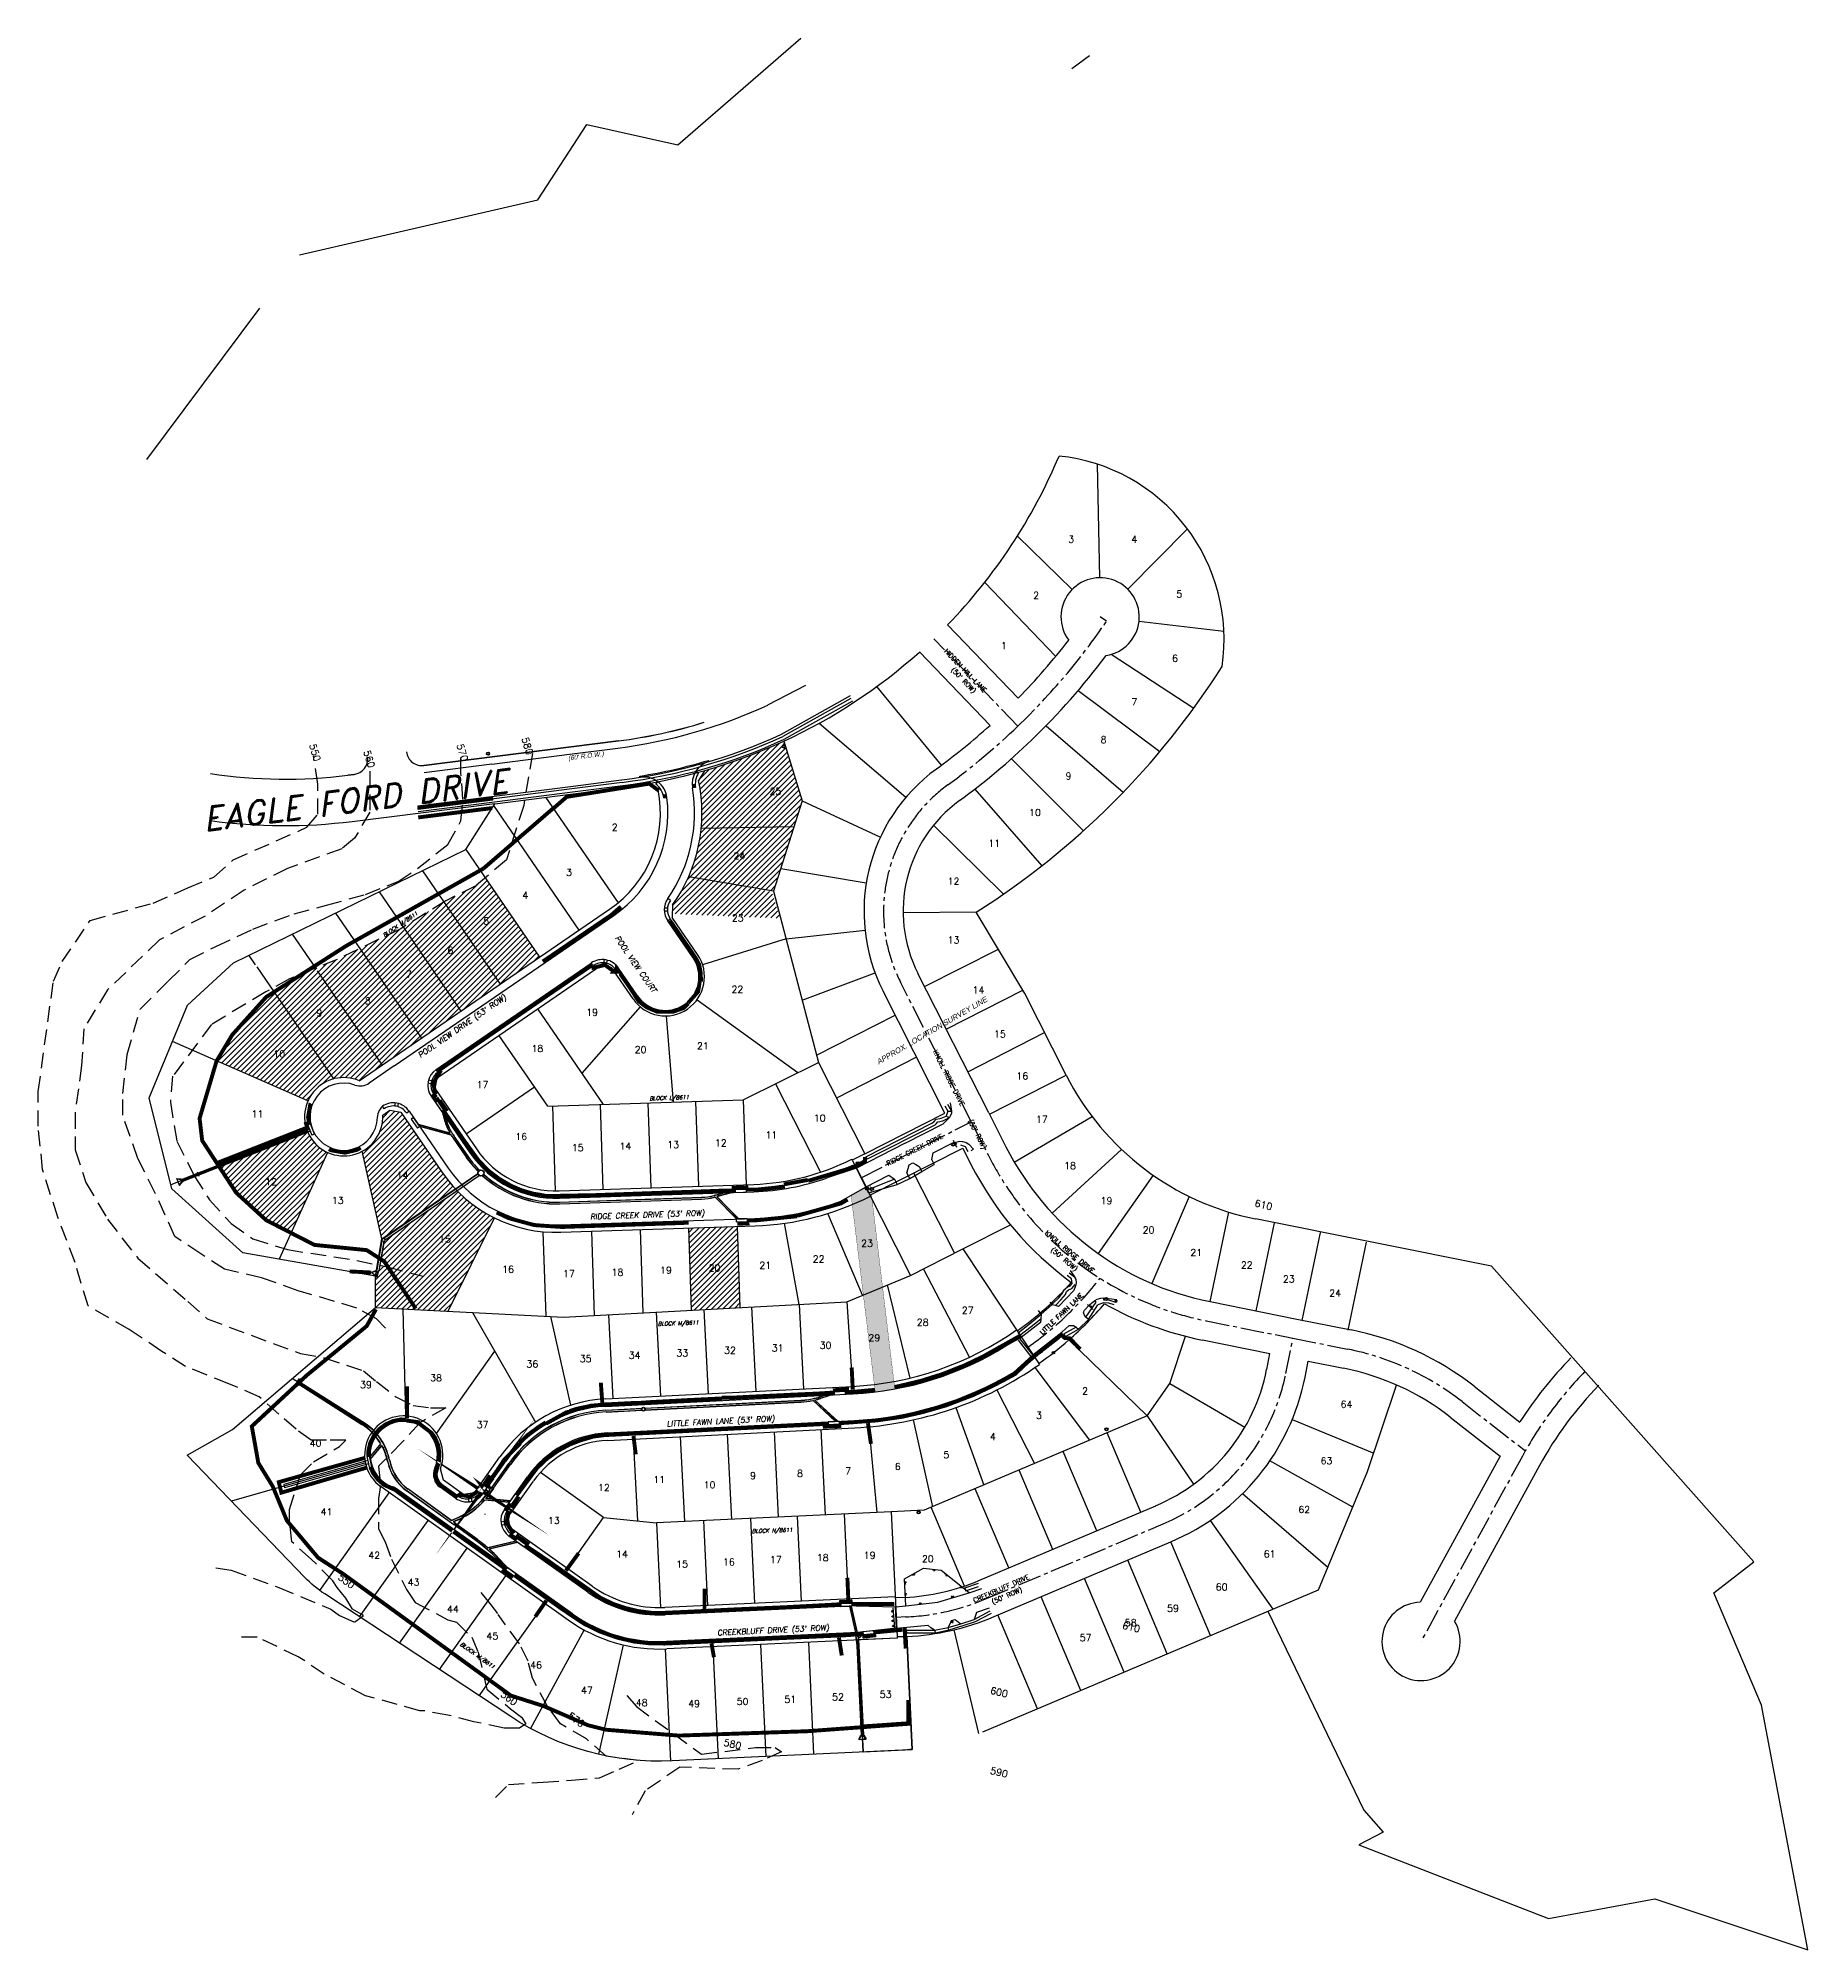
# Model space of a CAD drawing. Header units: feet. Extents: x 50644 to 52904, y -679 to 1764.
import ezdxf
from ezdxf.enums import TextEntityAlignment as Align

# ---------------------------------------------------------------- set-up
doc = ezdxf.new("R2010")
doc.units = ezdxf.units.FT
doc.header["$LTSCALE"] = 40
doc.header["$MEASUREMENT"] = 0
for name, pattern in [('CENTER2', [1.125, 0.75, -0.125, 0.125, -0.125]), ('DASHED', [0.75, 0.5, -0.25]), ('PHANTOM2', [1.25, 0.625, -0.125, 0.125, -0.125, 0.125, -0.125])]:
    doc.linetypes.add(name, pattern=pattern)
for name, color, linetype in [('ADJACENT', 7, 'Continuous'), ('ADJOINER-CL', 7, 'CENTER2'), ('adjoiners', 7, 'Continuous'), ('BOC', 7, 'Continuous'), ('BOUNDARY', 7, 'Continuous'), ('CHRIS-WORKING', 7, 'Continuous'), ('contours-major', 9, 'DASHED'), ('ECB', 86, 'Continuous'), ('EX PVMT', 7, 'Continuous'), ('LOT-NO', 7, 'Continuous'), ('LOTS', 150, 'Continuous'), ('P-WATER', 7, 'Continuous'), ('rockroad', 5, 'Continuous'), ('ROW', 150, 'Continuous'), ('ROW-P', 7, 'Continuous'), ('silt fence', 200, 'Continuous'), ('SILTFENCE', 200, 'Continuous'), ('sodded lot', 2, 'Continuous'), ('storm structures', 7, 'Continuous'), ('storm walls', 7, 'Continuous'), ('TEXT', 7, 'Continuous')]:
    doc.layers.add(name, color=color, linetype=linetype)
doc.styles.add('legal', font='romand.shx', dxfattribs={"oblique": 15, "height": 5})
doc.styles.add('text100', font='romans.shx', dxfattribs={"height": 3.52})
doc.styles.add('TEXT120', font='romand.shx', dxfattribs={"oblique": 15, "height": 0.106})
doc.styles.add('TEXT60', font='arctext.shx', dxfattribs={"oblique": 10, "height": 15})
doc.styles.add('TITLE', font='arctext.shx', dxfattribs={"oblique": 10, "height": 16.8})

msp = doc.modelspace()

# ---------------------------------------------------------------- texts
at = {"layer": 'ADJACENT', "style": 'text100'}
for s, p in [('3', (51959.5, 1118.9)), ('4', (52040.2, 1118.9)), ('2', (51914.7, 1047.3)), ('5', (52097.5, 1049.1)), ('1', (51873.5, 982.9)), ('6', (52092.2, 966.7)), ('7', (52040.2, 911.2)), ('8', (52000.8, 862.9)), ('9', (51956, 816.4)), ('10', (51909.4, 769.8)), ('11', (51857.4, 730.4)), ('12', (51805.4, 682.1)), ('13', (51805.4, 606.9)), ('14', (51837.2, 543.1)), ('15', (51864.6, 486.9)), ('16', (51893.2, 433.2)), ('17', (51918.3, 377.7)), ('18', (51954.2, 318.6)), ('19', (52000.8, 273.9)), ('20', (52054.5, 236.3)), ('21', (52115.5, 207.6)), ('22', (52180, 191.5)), ('23', (52233.7, 173.6)), ('24', (52292.9, 155.7)), ('64', (52307.4, 13.6)), ('63', (52281.8, -58.6)), ('62', (52253.4, -120.8)), ('61', (52209.2, -177.6)), ('20', (51772.5, -183.8)), ('60', (52147.9, -219.7)), ('59', (52085.7, -247.1)), ('58', (52031.7, -265.4)), ('57', (51974.1, -284.6))]:
    msp.add_text(s, height=8.8, dxfattribs=at).set_placement(p)
at = {"layer": 'adjoiners', "style": 'text100'}
for s, rotation, p in [('HIDDEN HILL LANE', 313.8961, (51800.5, 980)), ("(50' ROW)", 313.8961, (51809.3, 956.1)), ("KNOLL RIDGE DRIVE   (50' ROW)", 296.9092, (51786.4, 469)), ('RIDGE CREEK DRIVE', 26.9067, (51729.2, 322.5)), ('KNOLL RIDGE DRIVE', 319.9327, (51929.2, 236.1)), ("(50' ROW)", 319.9327, (51936.7, 214.4)), ('LITTLE FAWN LANE', 43.7311, (51926.6, 106.3)), ('CREEKBLUFF DRIVE', 23.6886, (51839.7, -235.8)), ("(50' ROW)", 23.6886, (51863.2, -237.4))]:
    msp.add_text(s, height=6, rotation=rotation, dxfattribs=at).set_placement(p)
at = {"layer": 'adjoiners', "linetype": 'PHANTOM2', "style": 'TEXT60', "oblique": 10}
msp.add_text('APPROX. LOCATION SURVEY LINE', height=7, rotation=30.2547, dxfattribs=at).set_placement((51717.2, 451.9))
at = {"layer": 'contours-major', "style": 'text100'}
for s, rotation, p in [('550', 287.1135, (50989.6, 860.4)), ('570', 287.1135, (51177.9, 860.4)), ('580', 287.1135, (51261, 868.7)), ('560', 287.1135, (51058.9, 852.1)), ('610', 346.768, (52196.9, 271.1)), ('550', 323.6339, (51025.6, -204.8)), ('610', 346.768, (52028, -268.5)), ('560', 323.6339, (51233.3, -354.3)), ('600', 346.768, (51859.1, -351.5)), ('570', 323.6339, (51319.1, -381.9)), ('580', 346.768, (51518.5, -417.9)), ('590', 346.768, (51859.1, -453.9))]:
    msp.add_text(s, height=8.8, rotation=rotation, dxfattribs=at).set_placement(p)
at = {"layer": 'LOT-NO', "style": 'text100'}
for s, p in [('25', (51585.4, 801.3)), ('2', (51380.1, 755.4)), ('24', (51539.3, 718.8)), ('3', (51321.6, 697.6)), ('4', (51265.9, 668.4)), ('5', (51215.8, 635.6)), ('23', (51537.2, 639.5)), ('6', (51170, 598.2)), ('7', (51117.1, 567.4)), ('8', (51064.7, 533.5)), ('22', (51536.8, 548.2)), ('9', (51002.7, 518.1)), ('19', (51351.2, 518.9)), ('10', (50951.4, 465.8)), ('18', (51281.2, 472.7)), ('20', (51413.1, 471.3)), ('21', (51492.6, 476.1)), ('17', (51211.2, 426.5)), ('11', (50923.6, 389)), ('11', (51580.2, 362)), ('10', (51642, 383.7)), ('16', (51260.6, 360.2)), ('15', (51332.7, 345.9)), ('14', (51393.7, 347.9)), ('13', (51454.7, 349.9)), ('12', (51515.6, 351.9)), ('12', (50941.1, 302.3)), ('14', (51109, 310.7)), ('13', (51026.1, 278.5)), ('15', (51163.2, 229)), ('23', (51702.4, 223.7)), ('20', (51507.5, 192.1)), ('21', (51572.4, 195.5)), ('22', (51640.5, 203.6)), ('16', (51243.7, 190.5)), ('17', (51321.6, 184.9)), ('18', (51383.6, 186.7)), ('19', (51445.5, 189.4)), ('28', (51773.5, 122.8)), ('30', (51649.4, 93.3)), ('29', (51711.7, 103)), ('36', (51274.8, 69.4)), ('35', (51342.9, 76.2)), ('34', (51405.4, 80.5)), ('33', (51466.4, 83.7)), ('32', (51527.3, 86.9)), ('31', (51588.2, 90.1)), ('38', (51151.8, 51.8)), ('39', (51062.2, 43)), ('2', (51981, 35.1)), ('3', (51922, 3.9)), ('37', (51211.3, -8)), ('4', (51863.1, -23.2)), ('40', (50997.9, -31.7)), ('5', (51803.7, -46.5)), ('9', (51556.8, -73.2)), ('8', (51616.7, -70.2)), ('7', (51678.3, -67.1)), ('6', (51741.7, -61.5)), ('12', (51366.2, -88.3)), ('11', (51436.9, -78.1)), ('10', (51501.2, -84.9)), ('41', (51011.8, -119.4)), ('13', (51302.3, -130.5)), ('42', (51072.8, -174.8)), ('14', (51389.4, -173.4)), ('19', (51705.7, -175)), ('15', (51466, -186.2)), ('16', (51525.9, -183.4)), ('17', (51585.9, -180.6)), ('18', (51645.8, -177.8)), ('43', (51123.1, -209.3)), ('44', (51173.4, -243.7)), ('45', (51223.7, -278.2)), ('46', (51279.5, -315.2)), ('47', (51344.6, -347.6)), ('48', (51414.5, -363.1)), ('49', (51481.5, -364.6)), ('50', (51543.4, -361.7)), ('51', (51604.3, -358.9)), ('52', (51665.3, -356)), ('53', (51726.2, -352.7))]:
    msp.add_text(s, height=8.8, dxfattribs=at).set_placement(p, align=Align.MIDDLE_CENTER)
at = {"layer": 'LOT-NO', "style": 'legal', "oblique": 15}
for s, rotation, p in [('BLOCK M/8611', 34.4544, (51085.9, 614.4, 593.6)), ('BLOCK L/8611', 1.9067, (51424.4, 406.3)), ('BLOCK M/8611', 1.9067, (51435.2, 118.3)), ('BLOCK N/8611', 1.9067, (51555.4, -146.6)), ('BLOCK M/8611', 324.5747, (51182, -289.7, 582.7))]:
    msp.add_text(s, height=5, rotation=rotation, dxfattribs=at).set_placement(p)
at = {"layer": 'LOT-NO', "style": 'text100'}
msp.add_text('27', height=8.8, dxfattribs=at).set_placement((51823.5, 133.7))
at = {"layer": 'TEXT', "style": 'TEXT120', "oblique": 15}
msp.add_text('EAGLE FORD DRIVE', height=30.788, rotation=7.2095, dxfattribs=at).set_placement((51050.8, 775), align=Align.CENTER)
at = {"layer": 'TEXT'}
for s, height, rotation, style, oblique, p in [("(60' R.O.W.)", 6, 7.2095, 'TITLE', 15, (51320.7, 840.8)), ('POOL VIEW COURT', 7, 304.6063, 'text100', 10, (51379.8, 613.7)), ("POOL VIEW DRIVE (53' ROW)", 7, 34.6063, 'text100', 10, (51131.8, 460.3)), ("RIDGE CREEK DRIVE (53' ROW)", 7, 1.9067, 'text100', 10, (51348.9, 254.3)), ("LITTLE FAWN LANE (53' ROW)", 7, 2.9139, 'text100', 10, (51446.7, -10.5)), ("CREEKBLUFF DRIVE (53' ROW)", 7, 2.6836, 'text100', 10, (51511.2, -277.4))]:
    msp.add_text(s, height=height, rotation=rotation, dxfattribs=dict(at, style=style, oblique=oblique)).set_placement(p)

# ---------------------------------------------------------------- blocks, each defined once
blk = doc.blocks.new('lumin')
for p, q in [((-0.032, 0.019), (-0.052, 0.03)), ((0, 0.038), (0, 0.06)), ((0.032, 0.019), (0.052, 0.03)), ((-0.032, -0.019), (-0.052, -0.03)), ((0, -0.038), (0, -0.06)), ((0.032, -0.019), (0.052, -0.03))]:
    blk.add_line(p, q)
blk.add_circle((0, 0), 0.0375)
blk = doc.blocks.new('sign1')
blk.add_line((-0.12, 0), (0.12, 0))
blk.add_circle((0, -0.02), 0.02)
blk = doc.blocks.new('ip')
for radius in [0.05, 0.0375]:
    blk.add_circle((0, 0), radius)

# ---------------------------------------------------------------- hatches: boundary and pattern name
at = {"layer": 'rockroad'}
h = msp.add_hatch(dxfattribs=at)
h.set_pattern_fill('GRAVEL', color=4, scale=5, style=0)
h.set_pattern_definition([(228.0128, (9.05787, 7.5163), (-39.9999911608, -45.000006708), [0.67268, -66.59544]), (184.9697, (8.60787, 7.01628), (60.0000052576, 4.999956535), [1.15434, -114.279625]), (132.5104, (7.45787, 6.91628), (49.9999535917, -55.0000433694), [0.81394, -80.58016]), (267.2737, (5.50787, 5.66628), (4.9999800886, 100.0000014749), [1.05119, -104.06779]), (292.8337, (5.45787, 4.61628), (-25.0000495272, 59.9999820589), [1.030775, -102.046865]), (357.2737, (5.85787, 3.66628), (-100.0000014749, 4.9999800886), [1.05119, -104.06779]), (37.6942, (6.90787, 3.61628), (-65.0000367281, -49.9999520258), [1.390145, -137.624245]), (72.2553, (8.00787, 4.46628), (35.0000538135, 109.9999811562), [1.31244, -129.931605]), (121.4296, (8.40787, 5.71628), (-40.0000411709, 64.9999751825), [1.05475, -104.420365]), (175.2364, (7.85787, 6.6163), (55.0000047316, -4.9999576633), [1.20416, -59.003815]), (222.3974, (6.65787, 6.71628), (-60.00003675537, -54.99996041007), [1.55724, -154.166875]), (138.8141, (10.45787, 5.6163), (-35.000014734, 29.9999865667), [0.531505, -52.61922]), (171.4692, (10.05787, 5.96628), (64.9999914241, -10.0000395502), [1.011185, -100.107555]), (225, (9.058, 6.1163), (-6e-16, -5.00000155), [0.707105, -6.36396]), (203.1986, (8.7079, 6.7163), (24.999998653, 10.000006626), [0.38079, -37.698075]), (291.8014, (8.3579, 6.5663), (-4.999999553, 15.000001365), [0.538515, -26.38731]), (30.9638, (8.5579, 6.0663), (14.999990111, 10.000012418), [0.874645, -28.280115]), (161.5651, (9.3079, 6.5163), (10.000002173, -4.999992016), [0.632455, -15.178935]), (16.3895, (5.45787, 6.56628), (50.000010992, 14.9999635491), [0.886, -87.714225]), (70.3462, (6.30787, 6.8163), (-19.9999762369, -55.000010678), [0.743305, -73.58704]), (293.1986, (9.3079, 7.5163), (-10.000006626, 24.999998653), [0.761575, -37.31729]), (343.6105, (9.60787, 6.81628), (-50.000010992, 14.9999635491), [0.886, -87.714225]), (339.444, (5.4579, 3.4663), (-25.000009223, 9.999979982), [0.8544, -41.86562]), (294.7751, (6.25787, 3.1663), (-24.9999609462, 55.0000171092), [0.71589, -70.873215]), (66.8014, (9.3579, 2.5163), (10.000006626, 24.999998653), [0.761575, -37.31729]), (17.354, (9.65787, 3.21628), (-65.0000100955, -19.9999725113), [0.838155, -82.97712]), (69.444, (6.9079, 2.5163), (-9.999979982, -25.000009223), [0.4272, -42.29282]), (101.3099, (9.0579, 2.5163), (-4.99998816, 20.000003761), [0.25495, -25.240145]), (165.9638, (9.0079, 2.7663), (15.00000273, -4.999990287), [1.030775, -19.58475]), (186.009, (8.00787, 3.01628), (49.9999987545, 4.9999965874), [0.95525, -94.569615]), (303.6901, (8.5579, 5.6163), (-5.000006673, 9.99999779), [0.72111, -17.306645]), (353.1572, (8.95787, 5.01628), (84.9999968274, -10.0000399896), [1.25897, -124.637815]), (60.9454, (10.20787, 4.8663), (-20.000000136, -35.000001923), [0.51478, -50.96337]), (90, (10.458, 5.3163), (-5, 5), [0.3, -4.7]), (120.2564, (7.90787, 3.1663), (19.999974434, -35.0000122793), [0.69462, -68.7676]), (48.0128, (7.55787, 3.7663), (39.9999911608, 45.000006708), [1.34536, -65.92276]), (0, (8.458, 4.7663), (5, 5), [1.3, -3.7]), (325.3048, (9.75787, 4.76628), (-49.999971295, 35.000043048), [0.79057, -78.26637]), (254.0546, (10.4079, 4.3163), (-4.9999994465, -20.000000633), [0.72801, -35.67254]), (207.646, (10.20787, 3.61628), (-94.9999790359, -50.00003856585), [1.185325, -117.34737]), (175.4261, (9.15787, 3.06628), (-65.00000279156, 4.9999740058), [1.253995, -124.14537])])
h.paths.add_polyline_path([(51712.9, 33.9), (51682.1, 284.6), (51706.6, 298.3), (51737.8, 37.8), (51730.9, 36.9), (51713.8, 34.1)])
at = {"layer": 'SILTFENCE'}
h = msp.add_hatch(dxfattribs=at)
h.set_pattern_fill('ANSI31', color=2, scale=40, style=0)
h.paths.add_polyline_path([(51609.2, 756.1), (51490.5, 753.6, -0.07944), (51474.3, 692.1), (51583.1, 673.6)])
h.paths.add_polyline_path([(51529.8, 712.2), (51548.8, 712.2), (51548.8, 725.4), (51529.8, 725.4)], flags=24)
at = {"layer": 'sodded lot'}
h = msp.add_hatch(dxfattribs=at)
h.set_pattern_fill('ANSI31', color=2, scale=40, style=0)
h.paths.add_polyline_path([(51596.2, 865.4, -0.038766), (51494.6, 827.6), (51487.2, 815.2, -0.07698), (51490.5, 753.6), (51609.2, 756.1), (51619.6, 789)])
h.paths.add_polyline_path([(51594.1, 858.5, -1), (51598.1, 858.5, -1)], flags=16)
h.paths.add_polyline_path([(51594.6, 858.5, -1), (51597.6, 858.5, -1)], flags=0)
h.paths.add_polyline_path([(51576.1, 794.7), (51594.7, 794.7), (51594.7, 807.9), (51576.1, 807.9)], flags=24)
h = msp.add_hatch(dxfattribs=at)
h.set_pattern_fill('ANSI31', color=2, scale=40, style=0)
h.paths.add_polyline_path([(51214.6, 690.6), (51202.8, 680.6), (51164.1, 661.2), (51161.7, 659.8), (51233.8, 554.8), (51284.1, 589.4)])
h.paths.add_polyline_path([(51161.7, 659.8), (51109.8, 627.6), (51183.5, 520.3), (51233.8, 554.8)])
h.paths.add_polyline_path([(51109.8, 627.6), (51105.9, 625.3), (51054.5, 600.4), (51133.2, 485.8), (51183.5, 520.3)])
h.paths.add_polyline_path([(51054.5, 600.4), (51025.6, 586.5), (50982.1, 568.7), (50944.7, 544.8), (51020.9, 433.8, -0.169434), (51053.7, 431.3), (51133.2, 485.8)])
h.paths.add_polyline_path([(50944.7, 544.8), (50934.7, 538.4), (50891.4, 490.1), (50871.4, 456.7), (50871.3, 456.7), (50988, 405.6, -0.227926), (51020.9, 433.8)])
h.paths.add_polyline_path([(51210.7, 629), (51220.9, 629), (51220.9, 642.2), (51210.7, 642.2)], flags=24)
h.paths.add_polyline_path([(51165.1, 591.6), (51174.9, 591.6), (51174.9, 604.8), (51165.1, 604.8)], flags=24)
h.paths.add_polyline_path([(51086.1, 610.8), (51136.1, 643.9), (51132.2, 655.1), (51082.1, 622)], flags=9)
h.paths.add_polyline_path([(51112, 560.8), (51122.3, 560.8), (51122.3, 574), (51112, 574)], flags=24)
h.paths.add_polyline_path([(51059.6, 526.9), (51069.8, 526.9), (51069.8, 540.1), (51059.6, 540.1)], flags=24)
h.paths.add_polyline_path([(50997.8, 511.5), (51007.7, 511.5), (51007.7, 524.7), (50997.8, 524.7)], flags=24)
h.paths.add_polyline_path([(50942.8, 459.2), (50960.1, 459.2), (50960.1, 472.4), (50942.8, 472.4)], flags=24)
h = msp.add_hatch(dxfattribs=at)
h.set_pattern_fill('ANSI31', color=2, scale=40, style=0)
h.paths.add_polyline_path([(51580.5, 672.7), (51540.6, 680.9), (51474.3, 692.1, -0.045124), (51456.7, 660.3), (51453.8, 654.7), (51453.5, 644.7), (51591.4, 639.1)])
h.paths.add_polyline_path([(51527.9, 632.9), (51546.5, 632.9), (51546.5, 646.1), (51527.9, 646.1)], flags=9)
h = msp.add_hatch(dxfattribs=at)
h.set_pattern_fill('ANSI31', color=2, scale=40, style=0)
h.paths.add_polyline_path([(51013.1, 339.9, -0.186966), (50987.8, 365.8), (50890.7, 327.5), (50890.6, 327.6), (50874.9, 321.4), (50896.4, 288.4), (50934.7, 253.3), (50966.5, 237.1)])
h.paths.add_polyline_path([(51159.6, 314.4), (51106.8, 391.3), (51092.9, 393.9), (51083.7, 387.6, -0.288192), (51057.3, 341.4), (51082.7, 229.3), (51176.3, 293.5, -0.037926)])
h.paths.add_polyline_path([(50932.5, 295.7), (50949.8, 295.7), (50949.8, 308.9), (50932.5, 308.9)], flags=24)
h.paths.add_polyline_path([(51100.1, 304.1), (51117.9, 304.1), (51117.9, 317.3), (51100.1, 317.3)], flags=24)
h = msp.add_hatch(dxfattribs=at)
h.set_pattern_fill('ANSI31', color=2, scale=40, style=0)
h.paths.add_polyline_path([(51226.5, 256.2, -0.084223), (51178.8, 290.9), (51086.5, 227.6, -0.148296), (51085.9, 226.6), (51081.7, 203.1), (51085.5, 200.6), (51090.4, 193.3), (51089.3, 193.6), (51080.4, 195.5), (51079.2, 188.7), (51077.4, 186.6), (51078.1, 186.1), (51077.6, 185.6), (51076.8, 180.8), (51076.1, 180.9), (51074.5, 182.3), (51074.4, 181.8), (51074.4, 141.8), (51167.3, 137)])
h.paths.add_polyline_path([(51154.5, 222.4), (51171.9, 222.4), (51171.9, 235.6), (51154.5, 235.6)], flags=24)
h = msp.add_hatch(dxfattribs=at)
h.set_pattern_fill('ANSI31', color=2, scale=40, style=0)
h.paths.add_polyline_path([(51536.7, 245.3), (51474.8, 243.3), (51478.3, 138.2), (51540.2, 141.6)])
h.paths.add_polyline_path([(51498.2, 185.5), (51516.8, 185.5), (51516.8, 198.7), (51498.2, 198.7)], flags=24)

# ---------------------------------------------------------------- linework, layer by layer
at = {"layer": 'ADJOINER-CL'}
for p, q in [((52008.4, 1018.6), (52000.2, 1024.2)), ((51895.1, 884.6), (51787.7, 996.3)), ((51835.6, 379), (51745.1, 557.4)), ((51694.8, 307.6), (51835.6, 379)), ((51835.6, 379), (51857.5, 335.9)), ((52135.7, 124.7), (52246.5, 102.5)), ((52237.5, 57.4), (52246.5, 102.5)), ((52246.5, 102.5), (52316.2, 88.6)), ((52462.7, 21.4), (52543.5, -41.6)), ((52539.8, -48.1), (52410.2, -285)), ((51854.9, -230.3), (52080.9, -134.7)), ((51752.1, -253.7), (51739.5, -254.3))]:
    msp.add_line(p, q, dxfattribs=at)
for centre, radius, start, end in [((51302.3, 1500.7), 855, 313.897, 325.6758), ((51302.3, 1500.7), 855, 306.0687, 313.897), ((51923.5, 647.9), 200, 126.0683, 206.9067), ((52214.2, 516.9), 400, 206.9063, 258.6837), ((51663.6, 438.7), 425, 305.1165, 322.3458), ((52247.5, -254.6), 350, 52.0625, 78.6836), ((51977.6, 109.4), 265, 292.9329, 348.6833), ((52975.2, -286.4), 496.4, 135.763, 150.4454), ((51738, 46), 300, 272.6838, 292.9323)]:
    msp.add_arc(centre, radius, start, end, dxfattribs=at)
at = {"layer": 'adjoiners', "color": 255}
for p, q in [((51460.6, 1627.4), (51618, 1763.6)), ((51281.9, 1557.2), (51344.6, 1653.4)), ((51344.6, 1653.4), (51460.6, 1627.4)), ((50977.3, 1486.6), (51281.9, 1557.2)), ((50782.1, 1225.4), (50926.5, 1418.5))]:
    msp.add_line(p, q, dxfattribs=at)
at = {"layer": 'adjoiners'}
for p, q in [((51964.1, 1724.9), (51986.8, 1741.7)), ((51996.6, 1219.3), (51999.3, 1074.2)), ((51894.6, 1127.5), (51964.4, 1059.1)), ((52035.5, 1059.6), (52111.8, 1136.6)), ((51895.6, 920.2), (51805.4, 1013.9)), ((52158.3, 1005.7), (52049.8, 1018.4)), ((51859.5, 885.5), (51769.3, 979.3)), ((52119.7, 907.3), (52014.5, 976.3)), ((51972.2, 930), (52076.6, 852.1)), ((51931.1, 885), (52029.8, 800)), ((51384.8, 865.7), (51136.3, 834.2)), ((51886.9, 842.9), (51979, 750.9)), ((51047, 822.9), (51039, 821.9)), ((51619.6, 789), (51719.4, 742.6)), ((51876.7, 669.9), (51787.5, 758.1)), ((51592.3, 702.5), (51701.5, 684.5)), ((51842, 646.9), (51748.5, 645.8)), ((51903.9, 542.8), (51842, 646.9)), ((51599, 612.8), (51699.8, 623.7)), ((51619.4, 534.4), (51712.7, 569.2)), ((51857.9, 390.4), (51767.4, 568.7)), ((51802, 390), (51722.8, 546.1)), ((51956.8, 438.5), (51903.9, 542.8)), ((51699.5, 338), (51802, 390)), ((51857.9, 390.4), (51879.8, 347.2)), ((51890.5, 327.6), (51989.9, 385.7)), ((51706.1, 285.3), (51824.6, 345.4)), ((51824.6, 345.4), (51835.2, 324.6)), ((51939, 262.2), (52027.3, 343.8)), ((52067.9, 310.7), (51997.6, 210.8)), ((52114, 283.5), (52066.3, 172.3)), ((52500.2, 194.5), (52198.8, 254.8)), ((52835.3, -183.4), (52500.2, 194.5)), ((52140.6, 149.2), (52251.4, 127)), ((52251.4, 127), (52321.1, 113.1)), ((52130.8, 100.2), (52217.1, 82.9)), ((52213, 62.3), (52217.1, 82.9)), ((52262, 52.5), (52266.1, 73.1)), ((52266.1, 73.1), (52311.3, 64.1)), ((52089.3, 44.5), (52185.2, -11.2)), ((52341.9, -67.8), (52378.9, 42.6)), ((52478, 41.1), (52536.6, -4.6)), ((52060.4, 3.2), (52119.5, -84.2)), ((52447.3, 1.7), (52511.3, -48.2)), ((52511.3, -48.2), (52409, -235)), ((52323.1, -113.3), (52217.2, -54.1)), ((52279.2, -219.1), (52341.9, -67.8)), ((52561.7, -60.1), (52452.9, -259)), ((52291.1, -190.4), (52182, -96.4)), ((51845.2, -207.3), (52071.2, -111.7)), ((51864.7, -253.3), (52090.6, -157.7)), ((52784.3, -222.9), (52835.3, -183.4)), ((51850.4, -400.5), (52279.2, -219.1)), ((51750.9, -228.7), (51738.3, -229.3)), ((52845.2, -366.5), (52784.3, -222.9)), ((52214.6, -246.4), (52337.1, -500.4)), ((51813.4, -270.1), (51845, -402.7)), ((52904.3, -679), (52845.2, -366.5)), ((52337.1, -500.4), (52361.8, -528.5)), ((52361.8, -528.5), (52330.7, -544.7)), ((52330.7, -544.7), (52573.1, -638.8)), ((52573.1, -638.8), (52708.8, -613.8)), ((52708.8, -613.8), (52904.3, -679))]:
    msp.add_line(p, q, dxfattribs=at)
for points in [[(51852.7, 1068.1), (51943.6, 973.7)], [(51797.7, 834.7), (51715, 935.2)], [(51641.3, 888.2), (51752.1, 793.7)], [(51840, 804), (51925.8, 706)], [(51776, 551.7), (51870.2, 599.5)], [(51803.6, 497.3), (51901.4, 547.1)], [(51637.7, 464.2), (51738.4, 515.3)], [(51831.2, 442.9), (51929.2, 492.9)], [(51765.8, 461.4), (51663.3, 409.3)], [(51858.7, 388.8), (51956.8, 438.5)], [(51761.9, 313.6), (51814, 211.1)], [(51824.9, 216.6), (51885.6, 247.4)], [(52140.6, 149.2), (52164.5, 263.5)], [(52199.5, 137.4), (52223, 250)], [(52258.2, 125.1), (52281.7, 237.7)], [(52316.9, 112.9), (52340.5, 225.4)], [(52060.4, 3.2), (52089.3, 44.5), (52109.3, 105)], [(52052, -119.8), (52009.1, -18.5)], [(52245.6, -1.5), (52349.7, -44.6)], [(51995.8, -143.5), (51953, -42.2)], [(51939.7, -167.3), (51896.8, -66)], [(51883.5, -191.1), (51840.6, -89.8)], [(51827, -214.2), (51784.4, -113.5)], [(52140.8, -130.4), (52220.8, -243.8)], [(52141.3, -277.4), (52090.6, -157.7)], [(52086, -300.8), (52035.4, -181.1)], [(52030.8, -324.2), (51980.1, -204.5)], [(51975.5, -347.6), (51924.9, -227.8)], [(51920.3, -370.9), (51869.6, -251.2)]]:
    msp.add_lwpolyline(points, dxfattribs=at)
at = {"layer": 'adjoiners', "color": 255}
msp.add_lwpolyline([(51136.3, 834.2), (51384.8, 865.7, 0.0439), (51494.4, 889.5, 0.0439)], format="xyb", dxfattribs=at)
at = {"layer": 'adjoiners'}
for points in [[(50863.5, 823.9, 0.068889), (51039, 821.9), (51047, 822.9)], [(51226.7, 785.5), (51044.6, 762.4, -0.064934), (50863.5, 763.4, -0.064934)]]:
    msp.add_lwpolyline(points, format="xyb", dxfattribs=at)
at = {"layer": 'adjoiners', "color": 7}
for points in [[(51758.3, -387.4), (51753.2, -278.7), (51740.7, -279.3), (51740.7, -280.7), (51691.3, -283.1), (51697.2, -391.7)], [(51758.2, -387.6), (51697.2, -392), (51697.9, -404.8), (51698.9, -404.8), (51698.9, -405.4), (51701.5, -409.5), (51700.7, -410), (51696.4, -410.1), (51697.3, -426.1), (51759.9, -422.9), (51758.3, -387.7)]]:
    msp.add_lwpolyline(points, close=True, dxfattribs=at)
msp.add_lwpolyline([(51697.4, -392), (51758.5, -387.4)], dxfattribs=at)
at = {"layer": 'adjoiners'}
for centre, radius, start, end in [((51302.3, 1500.7), 700, 315.9436, 337.2246), ((51923.4, 995.8), 235.2, 351.445, 84.0523), ((52000.2, 1024.2), 50, 278.9044, 216.5937), ((51302.3, 1500.7), 700, 294.8232, 311.8502), ((51302.3, 1500.7), 830, 315.623, 322.4122), ((51302.3, 1500.7), 1010, 302.2984, 327.6877), ((51302.3, 1500.7), 880, 313.897, 323.3032), ((51304.4, 1500.7), 640, 277.2207, 287.2753), ((51302.3, 1500.7), 830, 306.0687, 312.171), ((51302.3, 1500.7), 880, 306.0687, 313.897), ((51044.5, 842.8), 20, 277.2208, 7.2208), ((51133.8, 854.1), 20, 187.2208, 277.2208), ((51923.5, 647.9), 225, 126.0683, 206.9067), ((51923.5, 647.9), 175, 126.0683, 206.9067), ((52267.1, 596), 347.9, 206.9066, 258.6834), ((52214.2, 516.9), 375, 206.9063, 258.6837), ((52214.2, 516.9), 425, 206.9063, 233.819), ((51663.6, 438.7), 400, 305.2178, 318.5388), ((51663.6, 438.7), 450, 311.2347, 319.5103), ((52214.2, 516.9), 425, 240.6331, 258.6837), ((52247.5, -254.6), 375, 52.0625, 78.6836), ((52975.2, -286.4), 521.4, 135.763, 147.2748), ((51977.6, 109.4), 240, 292.9329, 348.6833), ((51977.6, 109.4), 290, 292.9329, 348.6833), ((52247.5, -254.6), 325, 52.0625, 78.6836), ((52975.2, -286.4), 471.4, 135.763, 151.3255), ((52975.2, -286.4), 496.4, 150.4454, 151.3123), ((51738, 46), 275, 272.6838, 292.9323), ((52410.2, -285), 50, 91.3128, 31.3128), ((51738, 46), 325, 272.6838, 292.9323)]:
    msp.add_arc(centre, radius, start, end, dxfattribs=at)
at = {"layer": 'BOC'}
for p, q in [((51500.3, 839.3), (51499.9, 840.8)), ((51412.3, 819.3), (51412, 820.7)), ((51432.6, 810.4), (51435, 813.6)), ((51482.9, 810.2), (51478.9, 809.6)), ((51483.3, 806.2), (51479.3, 805.6)), ((51486.8, 824.3), (51483.4, 826.4)), ((51442, 796.8), (51446, 797.3)), ((51442.8, 792.9), (51446.8, 793.4)), ((51451.1, 661.9), (51447.8, 664.2)), ((51098.4, 450.4), (51378.7, 642.8)), ((51447.4, 652), (51443.4, 652)), ((51447.4, 648), (51443.4, 648)), ((51451.1, 638), (51447.8, 635.8)), ((51480.2, 588.6), (51447.8, 635.8)), ((51366.1, 582.3), (51366.9, 586.2)), ((51151.8, 445.9), (51350.1, 581.9)), ((51352.4, 578.6), (51350.1, 581.9)), ((51370.1, 581.6), (51370.8, 585.5)), ((51381.6, 573.2), (51384.9, 575.4)), ((51409.2, 539.9), (51384.9, 575.4)), ((51098.4, 450.4), (51066.2, 428.3)), ((51154.1, 442.6), (51151.8, 445.9)), ((51145.2, 427.4), (51141.2, 428.2)), ((51145.9, 431.4), (51142, 432.1)), ((51085.4, 400.3), (51083.4, 398.9)), ((51085.6, 395.6), (51083.4, 398.9)), ((51099, 399.2), (51099.8, 403.1)), ((51103, 398.5), (51103.7, 402.4)), ((51114.1, 390.3), (51117.4, 392.6)), ((51117.4, 392.6), (51167.4, 319.7)), ((51148.8, 414.1), (51145.5, 411.8)), ((51145.5, 411.8), (51195.4, 339)), ((51688.8, 319.7), (51651.5, 307.4)), ((51668.2, 277.3), (51701.1, 295.7)), ((51309.5, 281.3), (51557.9, 289.6)), ((51310.7, 247.3), (51559.1, 255.6)), ((51879.8, 92.7), (51899.7, 103.6)), ((51888.9, 58.2), (51914.3, 81.3)), ((51368.7, 15.4), (51684.4, 31.4)), ((51370.4, -18.6), (51686.2, -2.5)), ((51211.4, -96.4), (51240.9, -54.8)), ((51326.1, -249.8), (51101.4, -90)), ((51177.2, -102.2), (51156.9, -87.8)), ((51208.1, -94.1), (51211.4, -96.4)), ((51239.1, -116.2), (51268.6, -74.5)), ((51179.5, -99), (51177.2, -102.2)), ((51192.9, -102.8), (51193.5, -106.8)), ((51196.8, -102.1), (51197.5, -106.1)), ((51242.3, -118.5), (51239.1, -116.2)), ((51238.5, -131.8), (51234.6, -132.5)), ((51239.2, -135.8), (51235.2, -136.4)), ((51247.2, -147.1), (51244.9, -150.3)), ((51345.8, -222.1), (51244.9, -150.3)), ((51688.7, -239.6), (51444.6, -251.1)), ((51688.7, -239.6), (51738.8, -240.7)), ((51740, -268), (51690.2, -273.6)), ((51690.2, -273.6), (51446.2, -285))]:
    msp.add_line(p, q, dxfattribs=at)
msp.add_lwpolyline([(51412, 820.7, 0.032811), (51499.9, 840.8, 0.032811)], format="xyb", dxfattribs=at)
for centre, radius, start, end in [((51508.9, 810.6), 30, 106.5944, 189.6071), ((51417, 789.6), 30, 7.2299, 99.0774), ((51417, 789.6), 26, 7.2299, 53.1537), ((51506.9, 810.2), 27.5, 182.652, 188.211), ((51506.9, 810.2), 27, 182.5225, 188.1851), ((51507.9, 810.4), 27.5, 182.652, 188.211), ((51507.9, 810.4), 27, 182.5225, 188.1851), ((51508.9, 810.6), 27.5, 182.652, 188.211), ((51508.9, 810.6), 27, 182.5225, 188.1851), ((51508.9, 810.6), 26.5, 182.3882, 188.1583), ((51508.9, 810.6), 26, 148.1007, 189.6071), ((51290, 773.5), 158, 304.177, 7.2299), ((51417, 789.6), 26.5, 8.6787, 14.4488), ((51417, 789.6), 27, 8.6519, 14.3144), ((51417, 789.6), 27.5, 8.626, 14.185), ((51417, 789.6), 28, 8.6011, 14.0602), ((51417, 789.6), 28.5, 8.577, 13.9398), ((51417, 789.6), 29, 8.5538, 13.8236), ((51417, 789.6), 29.5, 8.5313, 13.7114), ((51290, 773.5), 192, 325.2811, 9.6071), ((51468.4, 649.9), 25, 145.2811, 214.4544), ((51468.4, 649.9), 21, 145.2811, 214.4544), ((51364.3, 561.3), 25, 34.4544, 124.4544), ((51444.7, 564.3), 43, 214.4544, 34.4544), ((51364.3, 561.3), 21, 34.4544, 124.4544), ((51165.7, 425.6), 24.5, 124.4544, 214.4544), ((51165.7, 425.6), 20.5, 124.4544, 214.4544), ((51033.8, 385.5), 43, 70.4202, 358.4887), ((51054.9, 444.8), 20, 250.4202, 304.4544), ((51096.7, 383.8), 20, 124.4544, 178.4887), ((51097.2, 378.7), 24.5, 34.4544, 124.4544), ((51097.2, 378.7), 20.5, 34.4544, 124.4544), ((51305.1, 414.2), 167, 214.4538, 271.9073), ((51305.1, 414.2), 133, 214.4538, 271.9073), ((51547.7, 597.4), 308, 271.9063, 289.6923), ((51547.7, 597.4), 342, 271.9063, 290.6359), ((51663.9, 438.9), 408, 272.8921, 301.9523), ((51663.9, 438.9), 442, 272.8921, 300.7303), ((51377.1, -151.4), 167, 92.913, 144.6576), ((51110.5, -46.8), 43, 336.9484, 250.7699), ((51377.1, -151.4), 133, 92.913, 144.6576), ((51168.5, -71.5), 20, 156.9484, 234.5747), ((51089.8, -106.3), 20, 54.5747, 70.7699), ((51191.4, -82.3), 24.5, 234.5747, 324.6569), ((51191.4, -82.3), 20.5, 234.5747, 324.6569), ((51259.1, -130.4), 24.5, 144.6569, 234.5747), ((51259.1, -130.4), 20.5, 144.6569, 234.5747), ((51437.2, -93.2), 158, 234.6562, 272.6843), ((51437.2, -93.2), 192, 234.6562, 272.6843)]:
    msp.add_arc(centre, radius, start, end, dxfattribs=at)
at = {"layer": 'BOUNDARY'}
msp.add_lwpolyline([(51596.2, 865.4), (51619.6, 789), (51583.1, 673.6), (51640.2, 454.8), (51699.5, 338), (51683.5, 329.9), (51758.1, 182.7), (51824.9, 216.6), (51921.8, 70.2, 0.027094), (51960.2, 100.3), (52060.4, 3.2), (51775.2, -117.4), (51733.2, -119.4), (51740.7, -279.2), (51753.3, -278.6), (51760, -423, -0.010393), (51747.6, -423.9), (51453.3, -437.7, -0.158717), (51247.4, -381.1), (51009.5, -224.3, -0.055588), (50984, -203.1), (50833.7, -46.8), (50891.9, -14), (51074.4, 141.8), (51074.4, 181.8), (50905, 211.7), (50814.3, 293.3), (50785.3, 409.8), (50834.2, 528), (50893.2, 582.1), (51189.8, 726.8), (51226.7, 785.5), (51390.3, 806.3, 0.076939)], format="xyb", close=True, dxfattribs=at)
msp.add_lwpolyline([(51596.2, 865.4), (51619.6, 789), (51583.1, 673.6), (51640.2, 454.8), (51699.5, 338), (51683.5, 329.9), (51758.1, 182.7), (51824.9, 216.6), (51921.8, 70.2, 0.027094), (51960.2, 100.3), (52060.4, 3.2), (51775.2, -117.4), (51733.2, -119.4), (51740.7, -279.2), (51753.3, -278.6), (51760, -423, -0.010393), (51747.6, -423.9), (51453.3, -437.7, -0.158717), (51247.4, -381.1), (51009.5, -224.3, -0.055588), (50984, -203.1), (50833.7, -46.8), (50891.9, -14), (51074.4, 141.8), (51074.4, 181.8), (50905, 211.7), (50814.3, 293.3), (50785.3, 409.8), (50834.2, 528), (50893.2, 582.1), (51189.8, 726.8), (51226.7, 785.5), (51390.3, 806.3, 0.076939)], format="xyb", close=True, dxfattribs=at)
msp.add_lwpolyline([(51074.4, 141.8), (51314.6, 129.4), (51676.5, 149), (51758.1, 182.7)], dxfattribs=at)
at = {"layer": 'BOUNDARY', "color": 7}
msp.add_lwpolyline([(51759.9, -422.9), (51753.2, -278.7), (51740.7, -279.3), (51740.7, -280.7), (51691.3, -283.1), (51697.8, -404.4), (51697.8, -404.7), (51698.7, -404.7), (51698.7, -405.4), (51701.4, -409.5), (51700.8, -409.8), (51696.4, -410), (51697.2, -426.2), (51760, -423)], close=True, dxfattribs=at)
at = {"layer": 'CHRIS-WORKING'}
msp.add_lwpolyline([(51201, -141.1), (51201, -141.1)], dxfattribs=at)
at = {"layer": 'contours-major'}
for points in [[(50870.6, -191), (50890, -193.8), (50950.9, -215.9), (51017.3, -243.6), (51028.4, -251.9), (51047.8, -260.2), (51058.9, -251.9), (51045, -243.6), (51036.7, -229.7), (51025.6, -215.9), (51020.1, -207.6), (50992.4, -179.9), (50967.5, -157.8), (50964.7, -132.9), (50964.7, -116.3), (50978.6, -72), (50995.2, -55.4), (51028.4, -36.1), (51036.7, -27.8), (51011.8, -27.8), (50992.4, -27.8), (50973, -13.9), (50950.9, 5.4), (50926, 27.6), (50887.2, 44.2), (50831.8, 66.3), (50801.4, 85.7), (50759.8, 113.4), (50707.2, 143.8), (50690.6, 199.1), (50668.5, 257.2), (50649.1, 318.1), (50643.5, 373.5), (50643.5, 417.7), (50662.9, 558.8), (50674, 583.7), (50710, 636.3), (50790.3, 658.5), (50834.6, 677.8), (50867.8, 691.7), (50892.7, 713.8), (50986.9, 755.3), (51000.7, 771.9), (51000.7, 810.6), (50995.2, 846.6)], [(51087.2, 115.5), (51075.5, 127.2), (51050.6, 141), (50975.8, 163.2), (50928.7, 179.8), (50881.7, 190.8), (50851.2, 210.2), (50818, 232.3), (50793.1, 287.7), (50770.9, 332), (50751.5, 387.3), (50751.5, 415), (50757.1, 464.8), (50773.7, 522.9), (50809.7, 558.8), (50837.4, 586.5), (50870.6, 603.1), (50917.7, 625.3), (50970.3, 644.6), (51011.8, 655.7), (51061.6, 669.5), (51103.2, 686.1), (51128.1, 702.7), (51166.8, 733.2), (51183.5, 763.6), (51186.2, 791.3), (51183.5, 824.5), (51183.5, 846.6)], [(51274.8, 849.4), (51263.8, 783), (51241.6, 713.8), (51202.8, 680.6), (51164.1, 661.2), (51105.9, 625.3), (51025.6, 586.5), (50964.7, 561.6), (50934.3, 545), (50865, 503.5), (50815.2, 437.1), (50812.4, 403.9), (50820.7, 354.1), (50842.9, 309.8), (50862.3, 279.4), (50890, 248.9), (50917.7, 229.6), (50962, 215.7), (51050.6, 201.9), (51089.3, 193.6), (51135.4, 181.8)], [(51067.2, 827.2), (51067.2, 774.7), (51047.8, 741.5), (51031.2, 727.6), (50962, 702.7), (50906.6, 675.1), (50856.7, 641.9), (50798.6, 611.4), (50732.1, 547.8), (50701.7, 498), (50698.9, 450.9), (50690.6, 390.1), (50690.6, 343), (50704.5, 301.5), (50732.1, 254.5), (50770.9, 204.7), (50834.6, 149.3), (50859.5, 127.2), (50978.6, 82.9), (51009, 77.4), (51058.9, 60.8), (51075.5, 47), (51100.4, 27.6), (51122.5, 16.5), (51144.7, 13.7), (51164.1, 13.7), (51130.9, -5.6), (51108.7, -30.5), (51078.2, -61), (51081, -85.9), (51078.2, -102.5), (51078.2, -141.2), (51086.6, -157.8), (51094.9, -179.9), (51114.2, -218.7), (51125.3, -235.3), (51166.8, -257.4), (51177.9, -260.2), (51197.3, -279.6), (51205.6, -298.9), (51216.7, -346), (51247.1, -370.9), (51261, -381.9), (51266.5, -390.2), (51258.2, -395.8), (51238.8, -395.8), (51200.1, -387.5), (51166.8, -379.2), (51136.4, -373.6), (51130.9, -373.6), (51061.6, -354.3), (51009, -326.6), (50975.8, -304.5), (50923.2, -279.6), (50898.3, -279.6)], [(51230.5, -249.4), (51222.2, -238), (51206.9, -219.1)], [(51227.8, -484.3), (51244.4, -467.7), (51288.7, -464.9), (51324.7, -462.2), (51360.7, -459.4), (51385.6, -448.3), (51410.5, -437.3), (51369, -431.7), (51344.1, -409.6), (51310.8, -390.2), (51294.2, -368.1), (51274.8, -332.1), (51269.3, -310), (51258.2, -287.9), (51231.3, -250.7)], [(51395.7, -353.9), (51407.7, -368.1), (51490.8, -429), (51560, -420.7), (51584.9, -420.7), (51593.2, -426.2), (51568.3, -437.3), (51537.9, -448.3), (51463.1, -445.6), (51418.8, -476), (51402.2, -506.4)]]:
    msp.add_lwpolyline(points, dxfattribs=at)
at = {"layer": 'ECB', "color": 86, "const_width": 5}
for points in [[(51224.9, 792.1), (51128.2, 780)], [(51223.6, 779.9), (51129, 767.9)], [(51473.9, 531), (51486.6, 545.2), (51488.9, 559.5)], [(51626.7, 304.7), (51596.2, 299.1)], [(51648.7, 268.9), (51615.3, 259.5), (51611.8, 259.5)], [(51926, 86.8), (51920.6, 83.1), (51906.2, 70.7)], [(51114.6, -0.1), (51114.6, 41.1)], [(51471.6, 23.3), (51516.9, 25.5)], [(51292.6, -6.5), (51318.6, 7.9), (51324.1, 8.9)], [(51367.3, 17.8), (51407.9, 19.9)], [(51113.6, -2.6), (51130.9, -5.1)], [(51127.8, -4.7), (51147, -19.3)], [(51236.8, -55.8), (51238.7, -53), (51259.6, -31.8)]]:
    msp.add_lwpolyline(points, dxfattribs=at)
at = {"layer": 'EX PVMT'}
for p, q in [((51681.8, 920, 605.2), (51594.7, 871.3, 600)), ((51596.4, 867.8, 600.2), (51684.1, 916.8, 605.3)), ((51389.7, 812.6, 583.9), (51328.7, 804.8, 578.8)), ((51329.5, 800.9, 579), (51390.2, 808.7, 584)), ((51226.2, 791.8, 570.6), (51128.2, 779.2, 562.4)), ((51128.8, 775.6, 562.7), (51226.4, 787.8, 570.5)), ((51328.7, 804.8, 578.8), (51226.2, 791.8, 570.6)), ((51226.4, 787.8, 570.5), (51329.5, 800.9, 579)), ((51801.9, 399.6, 603.1), (51805.6, 392.4, 603)), ((51805.6, 392.4, 603), (51803.6, 386.4, 602.7)), ((51805.3, 401.6, 603.1), (51810.1, 392.6, 602.7)), ((51805.6, 392.4, 603), (51810.1, 392.6, 602.7)), ((51808.5, 403.1, 603.1), (51810.1, 392.6, 602.7)), ((51810.1, 392.6, 602.7), (51810.1, 390.2, 602.7)), ((51789.1, 374.9, 601.9), (51702.6, 331.1, 599)), ((51751.1, 351.6, 600.9), (51799.6, 376.2, 602.3)), ((51785.3, 377.3, 601.8), (51787.7, 378.9, 601.9)), ((51787.7, 378.9, 601.9), (51790.6, 382.3, 602)), ((51789.1, 374.9, 601.9), (51790.9, 376.6, 602)), ((51790.6, 382.3, 602), (51795.2, 383.4, 602)), ((51790.9, 376.6, 602), (51792.7, 379, 602)), ((51792.7, 379, 602), (51795.3, 379.5, 602.1)), ((51795.2, 383.4, 602), (51797, 383.5, 602.1)), ((51795.3, 379.5, 602.1), (51797.1, 379.6, 602.1)), ((51797, 383.5, 602.1), (51799.2, 384.4, 602.2)), ((51797.1, 379.6, 602.1), (51799.3, 380.2, 602.1)), ((51799.2, 384.4, 602.2), (51803.6, 386.4, 602.7)), ((51799.3, 380.2, 602.1), (51807.6, 384.4, 602.4)), ((51799.6, 376.2, 602.3), (51807.6, 384.4, 602.4)), ((51803.6, 386.4, 602.7), (51807.6, 384.4, 602.4)), ((51808.7, 386, 602.6), (51807.6, 384.4, 602.4)), ((51810.1, 390.2, 602.7), (51808.7, 386, 602.6)), ((51751.1, 351.6, 600.9), (51688.8, 319.7, 598.5)), ((51817.2, 346.4, 602.7), (51812.8, 354.9, 602.7)), ((51688.8, 319.7, 598.5), (51701.1, 295.7, 598.7)), ((51700.8, 334.4, 599), (51702.6, 331.1, 599)), ((51769.1, 322, 600.8), (51772.3, 315.7, 600.7)), ((51785.1, 330.3, 601.8), (51788.2, 324.3, 600.7)), ((51737.3, 305.5, 598.7), (51740.7, 299, 599.3)), ((51757.1, 306.5, 601), (51753.3, 313.9, 600.8)), ((51704.3, 288.1, 599.3), (51702.5, 291.6, 600.2)), ((52019.5, 150.7, 613.7), (52018.9, 151, 613.7)), ((52019.5, 149.6, 613.7), (52018.9, 149.2, 613.7)), ((52020.5, 151.3, 613.7), (52020.5, 151.9, 613.7)), ((52020.5, 149, 613.7), (52020.5, 148.3, 613.7)), ((52021.5, 150.7, 613.7), (52022, 151, 613.7)), ((52021.5, 149.6, 613.7), (52022, 149.2, 613.7)), ((51985.5, 126.2, 609.8), (51982, 129.4, 611.2)), ((51991.2, 139.3, 611.6), (51984.1, 145.7, 611.6)), ((51895.3, 109.3, 608), (51897.5, 106.3, 608)), ((51953.4, 107.6, 608), (51955.9, 104.7, 609.8)), ((51969.4, 116.6, 610.4), (51972.5, 113.9, 609.8)), ((51786.2, -192.9), (51786.6, -194.1)), ((51787.5, -192.9), (51788.3, -195.3)), ((51788.7, -193.3), (51789.1, -194.4)), ((51750.5, -210.3), (51752.7, -209)), ((51750.6, -209.1), (51751.7, -208.4)), ((51750.8, -211.6), (51751.8, -210.9)), ((51760.2, -199.7), (51761.3, -200.3)), ((51761.1, -198.9), (51763.4, -200)), ((51762.2, -198.3), (51763.4, -198.8)), ((51802.5, -198.6, 600.9), (51802.3, -199.8, 600.9)), ((51803.6, -199.3, 600.9), (51803.1, -201.7, 600.9)), ((51804.5, -200.2, 600.9), (51804.2, -201.4, 600.9)), ((51821.6, -213.9), (51821.4, -215.2)), ((51822.7, -214.6), (51822.2, -217.1)), ((51823.6, -215.5), (51823.3, -216.8)), ((51827.4, -216.4, 604.3), (51844.7, -210.7)), ((51827.4, -216.4, 604.3), (51828.4, -220.4, 603.9)), ((51828.4, -220.4, 603.9), (51844.9, -214.6)), ((51751.2, -225.1), (51753.3, -223.7)), ((51751.3, -223.8), (51752.3, -223.1)), ((51751.4, -226.3), (51752.5, -225.7)), ((51770, -237.2), (51769.3, -236.2)), ((51771.3, -237.3), (51769.9, -235.1)), ((51772.5, -237.1), (51771.9, -236)), ((51810.7, -228.9), (51809.8, -228)), ((51811.9, -228.7), (51810.2, -226.9)), ((51813.1, -228.2), (51812.2, -227.3)), ((51807.1, -270.7, 603.2), (51806.2, -267.1, 601.6)), ((51810.1, -259.5, 602.9), (51809.5, -259.1, 602.9)), ((51810.1, -260.6, 602.9), (51809.5, -260.9, 602.9)), ((51811, -258.9, 602.9), (51811, -258.2, 602.9)), ((51811, -261.2, 602.9), (51811, -261.8, 602.9)), ((51812, -259.5, 602.9), (51812.6, -259.1, 602.9)), ((51812, -260.6, 602.9), (51812.6, -260.9, 602.9)), ((51753.1, -274.6, 601.6), (51752.8, -270.7, 601.6)), ((51788.7, -270.6, 601.6), (51789.8, -274.3, 602.8))]:
    msp.add_line(p, q, dxfattribs=at)
for points, elevation in [([(51575.8, 911.6), (51575.8, 911.6), (51624.2, 936.9)], 570.6), ([(51593.2, 874.4), (51681.3, 923.6)], 562.3), ([(51223, 836), (51322.3, 848.6), (51383.9, 856.6)], 570.6), ([(51223, 836), (51136.8, 825.1)], 570.6), ([(51128.3, 782.8), (51226, 795.1), (51326.9, 808), (51388.9, 815.9)], 562.3), ([(51700.8, 334.4), (51785.3, 377.3)], 599), ([(51785.1, 330.3), (51786.1, 335.2), (51786.8, 339.4), (51811.9, 352.1)], 601.8), ([(51811.9, 352.1), (51821, 354.2), (51824.4, 353.9), (51828.9, 352.5), (51832.4, 350.6), (51838.4, 343.9)], 602.5), ([(51831.7, 340.5), (51828.3, 347.1), (51822.4, 349.1)], 603.9), ([(51835.3, 342.3), (51838.4, 343.9)], 603.9), ([(51740.7, 299), (51757.1, 306.5), (51772.3, 315.7), (51788.2, 324.3)], 600.7), ([(51753.3, 313.9), (51754.8, 319.2), (51756.4, 324), (51761, 326.6), (51764.9, 324.4), (51769.1, 322)], 600.8), ([(51701.1, 295.7), (51730.3, 310.7), (51737.3, 305.5)], 598.7), ([(51737.3, 305.5), (51702.5, 291.6)], 600.2), ([(51704.3, 288.1), (51740.7, 299)], 599.3), ([(51938.3, 145.2), (51940.4, 147.3), (51947.3, 154), (51952.2, 160.1), (51953.9, 164.3), (51958.1, 167.9), (51962.1, 169.6), (51964.4, 172.4), (51963.6, 178.4), (51958.1, 182.8)], 610.1), ([(51969.5, 173.6), (51969.3, 170.5), (51966.6, 163.6), (51947, 143.2), (51943, 144.1)], 611), ([(51960.5, 186), (51967.4, 180.8), (51968, 180.9), (51969.1, 177.5)], 610.9), ([(51969.1, 177.5), (51968, 180.9), (51962.4, 189)], 611), ([(51969.1, 177.5), (51969.5, 173.6)], 611), ([(51935.9, 148.7), (51938.3, 145.2)], 610.4), ([(51943, 144.1), (51950.1, 151.5), (51955.8, 158.5), (51957.3, 162.2), (51959.6, 164.3), (51963.9, 166.2), (51968.3, 170.9), (51969.3, 170.5)], 610.1), ([(51982, 129.4), (51979.6, 132.6), (51978.8, 135.9), (51980.2, 138.4), (51986.9, 145.7), (51993.4, 150.5), (51996.6, 152.3), (52001, 153.5), (52004, 154), (52004, 154), (52021.4, 151.8)], 611.2), ([(51982, 129.4), (51995.2, 148.7)], 611.2), ([(51995.2, 148.7), (51993.4, 150.5)], 612), ([(52018, 145.1), (52011.4, 147.1), (52004.5, 147.5), (51997.3, 145.3)], 613.8), ([(52004, 154), (52004.5, 151.3), (52012, 151), (52019.8, 148.5)], 612.2), ([(51897.5, 106.3), (51912, 117.3), (51924.3, 127.1)], 608), ([(51924.9, 133.1), (51924.3, 127.1), (51924, 122.5), (51897.7, 102)], 609.5), ([(51909.5, 120.3), (51924.9, 133.1)], 608), ([(51924.9, 133.1), (51921.4, 138)], 609.5), ([(51938.3, 145.2), (51924.9, 133.1)], 610.1), ([(51943, 144.1), (51938.3, 145.2)], 610.1), ([(51955.9, 104.7), (51972.5, 113.9), (51985.5, 126.2), (51997.3, 145.3)], 609.8), ([(51895.3, 109.3), (51909.5, 120.3)], 608), ([(51912.2, 79), (51895.9, 100)], 607.8), ([(51914.3, 81.3), (51897.7, 102)], 608), ([(51914.3, 81.3), (51951.2, 110.2), (51960.5, 118.6), (51966, 118.9), (51969.4, 116.6), (51953.4, 107.6)], 608), ([(51752, -239.7), (51750.4, -205), (51774.4, -191.2), (51797.2, -194.1), (51832.7, -222.6)], 600.9), ([(51738.8, -240.7), (51752, -239.7), (51792.7, -234.7), (51834.1, -222.4), (51848.9, -217.2)], 600.9), ([(51735.5, -242.2), (51737.3, -267.6)], 600.6), ([(51740, -268), (51738.8, -240.7)], 601.2), ([(51858.3, -242.4), (51842.4, -248), (51841.1, -251.8), (51839.4, -256.9)], 604.3), ([(51740, -268), (51780.1, -264.2), (51783.9, -267.4)], 601.2), ([(51752.8, -270.7), (51788.7, -270.6), (51806.2, -267.1), (51822.4, -262.5), (51839.4, -256.9)], 601.6), ([(51840.5, -259.9), (51824.7, -265.1), (51807.1, -270.7), (51789.8, -274.3), (51753.1, -274.6)], 604.4), ([(51788.7, -270.6), (51783.9, -267.4)], 602.4), ([(51806.2, -267.1), (51808.6, -262.4)], 603), ([(51808.6, -262.4), (51810.3, -258.4), (51814.9, -257.1), (51819.1, -260.3), (51822.4, -262.5)], 603.1), ([(51839.4, -256.9), (51859.5, -245.7)], 604.1), ([(51860.9, -249.3), (51840.5, -259.9)], 604.7)]:
    msp.add_lwpolyline(points, dxfattribs=dict(at, elevation=elevation))
at = {"layer": 'EX PVMT', "elevation": 570.6}
msp.add_lwpolyline([(51484, 877.2), (51484, 877.2)], close=True, dxfattribs=at)
at = {"layer": 'EX PVMT'}
for centre, radius in [((51812.5, 350, 602.4), 2), ((51812.5, 350, 602.4), 1.5), ((51815.7, 351, 602.7), 0.8), ((51690.6, 326, 598.8), 2), ((51690.6, 326, 598.8), 1.5), ((51702.4, 293.6, 599), 2), ((51702.4, 293.6, 599), 1.5), ((51708.7, 293.1, 599.4), 2), ((51708.7, 293.1, 599.4), 1.5), ((52007.7, 152.5, 612.5), 2), ((52007.7, 152.5, 612.5), 1.5), ((52020.5, 150.1, 613.7), 1.12), ((51988.2, 143.1, 611.6), 0.8), ((52008.4, -13.9, 614), 2), ((52008.4, -13.9, 614), 1.5), ((51768.3, -120.1, 604.2), 2), ((51768.3, -120.1, 604.2), 1.5), ((51734.6, -246.4), 1), ((51735.1, -253.1), 1), ((51735.4, -258.6), 1), ((51735.9, -265.3), 1), ((51811, -260, 602.9), 1.12)]:
    msp.add_circle(centre, radius, dxfattribs=at)
for centre, radius, start, end in [((51302.9, 1501.5, 570.6), 650, 277.1574, 294.8255), ((51303.6, 1499.6, 562.3), 689, 277.1173, 294.8536), ((51302.5, 1504, 583.9), 696.8, 277.1866, 294.7893), ((51301.6, 1508, 584), 704.9, 277.2249, 294.7302)]:
    msp.add_arc(centre, radius, start, end, dxfattribs=at)
at = {"layer": 'LOTS'}
for p, q in [((51609.2, 756.1), (51490.5, 753.6)), ((51583.1, 673.6), (51474.3, 692.1)), ((51599, 612.8), (51492.4, 579.4)), ((51365.6, 401.2), (51281.7, 523.5)), ((51338.3, 441), (51412.8, 525.8)), ((51455, 404.2), (51446.3, 514.3)), ((51485.2, 535), (51613.9, 441.8)), ((51294.4, 398.9), (51232.2, 489.5)), ((50988, 405.6), (50815, 481.4)), ((51544.3, 407.2), (51640.2, 454.8)), ((51190.1, 363.6), (51277.5, 423.5)), ((51585.5, 427.7), (51643, 314.5)), ((51294.4, 398.9), (51544.3, 407.2)), ((51300.5, 399.1), (51304.1, 290.7)), ((51361.4, 401.1), (51365, 292.6)), ((51422.4, 403.1), (51426, 294.7)), ((51483.4, 405.1), (51487, 296.7)), ((51544.3, 407.2), (51547.9, 298.7)), ((50987.2, 367.2), (50813, 298.5)), ((51013.1, 339.9), (50951.3, 203.5)), ((51082.7, 229.3), (51057.3, 341.4)), ((51082.7, 229.3), (51176.3, 293.5)), ((51167.3, 137), (51226.5, 256.2)), ((51540.2, 141.6), (51536.7, 245.3)), ((51615.9, 145.7), (51597, 249.4)), ((51696.8, 157.4), (51652.4, 261.9)), ((51074.4, 181.8), (51082.7, 229.3)), ((51292.4, 130.5), (51288.8, 238.5)), ((51354.4, 131.5), (51350.8, 239.1)), ((51416.3, 134.9), (51412.8, 241.2)), ((51478.3, 138.2), (51474.8, 243.3)), ((51833.1, 78.1), (51774.7, 191.1)), ((51676.5, 149), (51683.9, 40.9)), ((51757.5, 51.6), (51728.7, 170.6)), ((51109.3, 140), (51112.9, 3.1)), ((51198.2, 135.4), (51279, -4.7)), ((51298.2, 130.2), (51323.6, 16.8)), ((51372.3, 132.5), (51377.7, 25.3)), ((51433.2, 135.8), (51438.6, 28.4)), ((51494.1, 139.1), (51499.5, 31.5)), ((51555, 142.4), (51560.5, 34.6)), ((51615.9, 145.7), (51621.4, 37.7)), ((51152.2, -19.2), (51226.8, 86)), ((51071.9, -15.1), (50967.9, 50.9)), ((51916.8, 65), (51986.7, -28)), ((51868.4, 36.4), (51916.3, -57.7)), ((51816, 13.8), (51851.5, -85.1)), ((51469.6, -131.8), (51464.1, -23.3)), ((51529.6, -129), (51524, -20.3)), ((51589.5, -126.1), (51584, -17.2)), ((51649.4, -123.3), (51643.9, -14.2)), ((51704.8, -10.7), (51714.9, -120.3)), ((51761.3, -2), (51785.9, -112.9)), ((51409.6, -131), (51404.2, -26.4)), ((51061.5, -56.9), (50890.4, -105.8)), ((51365.9, -126.6), (51285.1, -69.1)), ((51003.3, -220), (51092, -95)), ((51733.2, -119.4), (51433.5, -133.5)), ((51054.1, -253.7), (51141.7, -130.3)), ((51319.6, -191.9), (51365.9, -126.6)), ((51433.5, -133.5), (51438.6, -241.7)), ((51493.4, -130.6), (51498.5, -239)), ((51553.4, -127.8), (51558.5, -236.2)), ((51613.3, -125), (51618.4, -233.4)), ((51673.2, -122.2), (51678.3, -230.6)), ((51105.1, -287.3), (51191.4, -165.7)), ((51156.1, -320.9), (51241.1, -201)), ((51207, -354.5), (51290.8, -236.4)), ((51340.8, -270.2), (51272.3, -396.1)), ((51391, -289.4), (51359.5, -429.2))]:
    msp.add_line(p, q, dxfattribs=at)
for points in [[(51225.1, 783), (51334.3, 623.8)], [(51291.7, 793.8), (51384.3, 658.8)], [(51189.8, 726.8), (51284.1, 589.4)], [(51134.3, 699.7), (51233.8, 554.8)], [(51078.9, 672.7), (51183.5, 520.3)], [(51023.5, 645.6), (51133.2, 485.8)], [(50968.1, 618.6), (50998, 575)], [(50912.6, 591.5), (50920.8, 579.7)], [(50922.7, 576.8), (51020.9, 433.8)], [(51000, 572.1), (51082.9, 451.3)], [(51074.4, 141.8), (51314.6, 129.4), (51676.5, 149), (51758.1, 182.7)], [(51365.9, -126.6), (51433.5, -133.5)], [(51505.6, -291.8), (51512.3, -434.9)], [(51566.5, -288.9), (51573.2, -432)], [(51627.5, -286), (51634.2, -429.2)], [(51690.4, -283.1), (51697.1, -426.2)], [(51444.6, -294.6), (51451.3, -437.8)]]:
    msp.add_lwpolyline(points, dxfattribs=at)
at = {"layer": 'P-WATER'}
msp.add_line((51497.3, 31.5), (51501.8, 31.7), dxfattribs=at)
at = {"layer": 'P-WATER', "elevation": 311.1}
for points in [[(51939.5, 85.2), (51941.7, 83)], [(51941.7, 85.2), (51939.5, 83)]]:
    msp.add_lwpolyline(points, dxfattribs=at)
at = {"layer": 'P-WATER'}
msp.add_circle((51940.6, 84.1, 311.1), 1.52, dxfattribs=at)
at = {"layer": 'rockroad', "color": 4, "const_width": 0.357}
msp.add_lwpolyline([(51712.9, 33.9), (51682.1, 284.6), (51706.6, 298.3), (51737.8, 37.8), (51730.9, 36.9), (51713.8, 34.1)], close=True, dxfattribs=at)
at = {"layer": 'ROW'}
for p, q in [((51053.7, 431.3), (51373.3, 650.6)), ((51485.9, 592.6), (51453.4, 639.9)), ((51153.1, 435.2), (51362.1, 578.6)), ((51403.5, 536), (51376, 576)), ((51150.5, 421.3), (51203.3, 344.3)), ((51083.7, 387.6), (51092.9, 393.9)), ((51106.8, 391.3), (51159.6, 314.4)), ((51309.2, 290.8), (51557.6, 299)), ((51311, 237.8), (51559.4, 246.1))]:
    msp.add_line(p, q, dxfattribs=at)
for points in [[(51435.5, 803.3), (51423.5, 811.3)], [(51494.6, 827.6), (51487.2, 815.2)], [(51453.8, 656.1), (51453.4, 639.9)], [(51362.1, 578.6), (51376, 576)], [(51150.5, 421.3), (51153.1, 435.2)], [(51092.9, 393.9), (51106.8, 391.3)], [(51683.5, 329.9), (51682.8, 331.2)]]:
    msp.add_lwpolyline(points, dxfattribs=at)
for centre, radius, start, end in [((51290, 773.5), 201.5, 324.3695, 11.9328), ((51290, 773.5), 148.5, 304.1273, 11.5687), ((51444.7, 564.3), 50, 214.4544, 34.4544), ((51033.8, 385.5), 50, 66.4599, 2.449), ((51305.1, 414.2), 123.5, 214.4536, 271.9075), ((51547.7, 597.4), 298.5, 271.9062, 296.9071), ((51305.1, 414.2), 176.5, 214.4539, 271.9072), ((51547.7, 597.4), 351.5, 271.9063, 296.907)]:
    msp.add_arc(centre, radius, start, end, dxfattribs=at)
at = {"layer": 'ROW-P'}
for p, q in [((51368.2, 24.8), (51683.9, 40.9)), ((51370.9, -28.1), (51686.6, -12)), ((51200.8, -95), (51233.2, -49.3)), ((51320.6, -257.6), (51081.6, -87.6)), ((51186.8, -97.4), (51161.1, -79.1)), ((51243.9, -125.8), (51276.4, -80)), ((51351.3, -214.4), (51246.3, -139.7)), ((51738.3, -227.8), (51444.1, -241.6)), ((51740.7, -280.7), (51446.6, -294.5))]:
    msp.add_line(p, q, dxfattribs=at)
for points in [[(51921.8, 70.2), (51922.7, 69)], [(51161.1, -79.1), (51157.4, -64.3)], [(51200.8, -95), (51186.8, -97.4)], [(51246.3, -139.7), (51243.9, -125.8)], [(51740.7, -279.2), (51740.7, -280.7)]]:
    msp.add_lwpolyline(points, dxfattribs=at)
for centre, radius, start, end in [((51663.9, 438.9), 398.5, 272.8877, 305.1705), ((51663.8, 438.9), 451.5, 272.8956, 304.978), ((51377.1, -151.4), 176.5, 92.9131, 144.6575), ((51110.5, -46.8), 50, 339.4929, 234.6134), ((51377.1, -151.4), 123.5, 92.9128, 144.6577), ((51437.2, -93.2), 148.5, 234.6708, 272.6845), ((51437.2, -93.2), 201.5, 234.6455, 272.6842)]:
    msp.add_arc(centre, radius, start, end, dxfattribs=at)
at = {"layer": 'silt fence', "color": 200, "const_width": 5}
for points in [[(51436.4, 802.1), (51424.2, 811.1), (51318.7, 794.2), (51301.7, 779.4)], [(51212.2, 702.5), (51301.5, 779.6)], [(51212.2, 702.5), (51036.5, 603.5), (50934.7, 538.4), (50891.4, 490.1), (50871.4, 456.7), (50849.7, 383.4), (50853, 355), (50896.4, 288.4), (50934.7, 253.3), (50996.4, 221.7), (51063.2, 215), (51086, 200.3)], [(51148.2, 428.6), (51158.1, 444.7)], [(51085.1, 201.3), (51125.8, 140.3)], [(51041.3, 187.8), (51068.8, 186.4)], [(51063.4, 118.3), (51075, 139.5)], [(51063.9, 118.9), (51061.5, 116.6), (50986.4, 54.9), (50916.4, -10.1), (50924.7, -56.8), (50943.1, -86.8), (50961.2, -130.6), (51001.1, -178), (51033.3, -198.8), (51247.4, -354.2), (51289.1, -367.5), (51346, -392.1), (51368.7, -397.8), (51461.6, -405.3), (51626.5, -399.7), (51755.4, -390.2)], [(51755.3, -359.8), (51755.3, -392.7)]]:
    msp.add_lwpolyline(points, dxfattribs=at)
at = {"layer": 'silt fence', "color": 86, "const_width": 5}
for points in [[(51388, 653.9), (51375.6, 643.2), (51288.2, 583.8)], [(51450.6, 636.3), (51483.3, 588.6), (51487.9, 580.1), (51489.7, 570.8), (51490.4, 559.4), (51490.2, 558.7)], [(51351.2, 579.3), (51296.9, 542.3), (51182.5, 463.6), (51153.1, 443.1)], [(51350.3, 575.2), (51368.4, 579.7)], [(51379.7, 570.7), (51366.6, 580)], [(51474.2, 530.3), (51467.8, 524.2), (51454.2, 519.5), (51434.6, 519.5), (51420.7, 525.4), (51410.8, 532.8), (51403.1, 544.7), (51394.9, 556.9), (51383, 573.7), (51383, 570.7), (51378.1, 570.7), (51379.9, 573.7)], [(51146.8, 410.1), (51152.6, 413.7)], [(51151, 414.3), (51147.9, 430.1)], [(50991.6, 402.5), (50991.2, 401.8), (50988.2, 384.6), (50989.6, 377.8), (50988.4, 377.3), (50983.4, 375.5)], [(51149.7, 409.3), (51151, 407.5)], [(51150, 405.3), (51155.8, 409)], [(51156.3, 406.5), (51166, 392.6)], [(51533.9, 291.3), (51519.8, 291.1), (51482.5, 289.7), (51422.5, 287.7), (51355.5, 285.3), (51296.9, 284.2), (51292.3, 284.2), (51285.2, 285.7), (51276.1, 287.1), (51260.9, 291.5), (51247.7, 297.2), (51232.4, 306.1), (51219.2, 316), (51206.1, 329.5), (51186.7, 356.3), (51161.5, 393.1)], [(50873.6, 327), (50988.9, 372.3)], [(51015, 344.1), (51017.2, 342.7), (51035.3, 339.5), (51051, 343.2), (51055.3, 346)], [(51699.8, 334.1), (51699.8, 328.7), (51691.5, 324.2), (51675.2, 317.9), (51627.1, 303.5)], [(51550.6, 295.2), (51529.6, 294.5)], [(51597.4, 296.5), (51581.9, 294.4), (51562.6, 292.5), (51548, 292.5)], [(51648.6, 268.9), (51669.3, 274.8), (51677.6, 279.6)], [(51229.2, 263.1), (51244.5, 255.9), (51277.3, 247), (51312.4, 244.6), (51463, 249.6), (51474.6, 250.1)], [(51536.6, 248.7), (51552.2, 249.3)], [(51549.8, 253.1), (51560.5, 253.1), (51612.9, 258.3)], [(51737.7, 40.2), (51737.7, 40.2), (51742, 41), (51771.3, 48), (51799.3, 56.8), (51819.9, 65), (51826.5, 67.5), (51850.3, 78.9), (51898.2, 105.7)], [(51951, 107.7), (51946.6, 103.3), (51925.7, 87)], [(51974.7, 88.4), (51961.2, 102.5), (51955.3, 102.5), (51949.8, 107.3)], [(51906.2, 70.7), (51891.5, 56.8), (51875.2, 48), (51862.2, 41.3), (51837.8, 29.8), (51803.2, 16.6), (51773.3, 8), (51747.5, 2.1), (51715.4, -2.5), (51676.3, -5.5), (51666.8, -6.1)], [(51684.2, 36.6), (51682.8, 65)], [(51364.2, 19.9), (51362.3, 45.7)], [(51407.5, 19.5), (51426.7, 20.9), (51444.3, 21.8), (51459.7, 22.6), (51471.6, 23.3)], [(51516.8, 26.6), (51532.6, 26.6), (51561.4, 28.1), (51609.3, 30.4), (51640.5, 31.8), (51660.2, 33.1)], [(51658.8, 35.9), (51679.5, 37.3)], [(51674.3, 33.6), (51680, 33.6), (51684.1, 33.9), (51712.5, 36.5)], [(51065.1, -48.2), (51065.4, -41), (51067.7, -31.2), (51072.7, -21.3), (51079.1, -13.8), (51087.1, -7.7), (51096.5, -3.5), (51106.7, -1.3), (51113.6, -1.6)], [(51322.5, 9.4), (51332.3, 12.5), (51343.7, 14.8), (51349.9, 16.3), (51355.9, 16.7), (51367.4, 17.8)], [(51180.4, -95.4), (51182, -97.4), (51185.1, -98.2), (51195.2, -99.8), (51206.8, -92), (51208.1, -91.1), (51212.7, -94.3), (51210.3, -92.8), (51214.8, -86.9), (51213, -89.5), (51210.5, -86.2), (51212.6, -87.7)], [(51146.2, -18.8), (51150.5, -24.8), (51154.6, -34.4), (51156.2, -45.1), (51155.4, -55.3), (51151.1, -71.3), (51152.2, -76.6), (51154.7, -82), (51158.8, -86), (51178.7, -100.1)], [(51652.7, -6.7), (51642.8, -7.4), (51541.7, -12.5), (51452.2, -17.1), (51367.5, -21.3), (51353.1, -23.1), (51336.4, -28), (51322.6, -33.3), (51307, -41.8), (51293.4, -51.5), (51280.6, -63.6), (51255.1, -98.1)], [(51258.7, -31.3), (51268.8, -21.2), (51281.7, -11.7), (51291.8, -5)], [(51404, -22.5), (51406.9, -46)], [(51669.5, -9.8), (51645.9, -10.6)], [(51703.6, -6), (51707.4, -32.6)], [(51240.8, -192.5), (51184.2, -151.9), (51114.8, -102.8), (51099.1, -91.2), (51085, -84.8), (51077.7, -78.3), (51071.7, -70.6), (51067.9, -62.4)], [(51212.9, -85), (51220.8, -72.8)], [(51223.5, -75.4), (51230.8, -65.2)], [(51230.7, -65.1), (51237, -55.8)], [(51257.5, -99.9), (51248.1, -114.4)], [(51246.7, -109.6), (51241.2, -117.7)], [(51245.1, -118.4), (51241.3, -134.6)], [(51241.8, -133.1), (51250.7, -147.4)], [(51246.4, -148.6), (51248.3, -149.7), (51254.5, -154.1)], [(51254, -149.2), (51257.6, -151.9), (51270.6, -161.1)], [(51668.8, -237.4), (51656.1, -238.2), (51595.2, -241.4), (51530.7, -244.2), (51471.5, -247.2), (51443.6, -248.4), (51426.9, -248.4), (51410.4, -246.3), (51393.8, -242.4), (51377.6, -236.9), (51361, -228.7), (51293.8, -181.1), (51265.9, -162.3)], [(51317.7, -194.5), (51333.9, -172.3)], [(51250.1, -203.2), (51236.2, -193.2)], [(51696.7, -275.2), (51678.2, -276.9), (51589.2, -280.9), (51505.8, -284.8), (51443.8, -287.7), (51424.7, -287.4), (51404.7, -285.1), (51395.2, -282.9), (51382.7, -280), (51361.1, -272.3), (51345.4, -264.6), (51341.9, -263), (51329, -254.6), (51310.5, -242), (51252.5, -200.8)], [(51494.8, -243.4), (51494.8, -217.5)], [(51678.5, -231.5), (51677.3, -203.7)], [(51292.7, -232.8), (51278.6, -253.3)], [(51666.8, -234.8), (51683.9, -233.8)], [(51684, -237), (51737.2, -237)], [(51747.4, -270.1), (51711.3, -273.5)], [(51751.8, -294), (51750.3, -267.3)], [(51503.7, -287.6), (51506.8, -305.2)], [(51666.5, -280.2), (51670.1, -302.9)], [(51714.1, -276.9), (51696.4, -279.1)]]:
    msp.add_lwpolyline(points, dxfattribs=at)
at = {"layer": 'SILTFENCE', "color": 86, "const_width": 5}
msp.add_lwpolyline([(51062.8, -63), (50954.1, -94.9), (50950.9, -81.4), (51060.2, -50.6)], dxfattribs=at)
at = {"layer": 'storm structures'}
for p, q in [((51154, 405.5), (51151.1, 403.5)), ((51151.1, 403.5), (51159, 392)), ((51161.9, 394), (51154, 405.5)), ((51161.9, 394), (51159, 392)), ((50889.6, 330.3), (50989.9, 369.8)), ((50890.7, 327.5), (50991.1, 367)), ((50991.2, 376.2), (50987.9, 374.9)), ((50987.9, 374.9), (50993.1, 361.9)), ((50996.4, 363.2), (50991.2, 376.2)), ((51123.1, 384.3), (51120.2, 382.3)), ((51120.2, 382.3), (51128.1, 370.8)), ((51131, 372.8), (51123.1, 384.3)), ((51131, 372.8), (51128.1, 370.8)), ((50996.4, 363.2), (50993.1, 361.9)), ((50889.6, 330.3), (50890.7, 327.5)), ((50820.5, 306), (50823.6, 298.2)), ((50825.4, 306), (50827.1, 301.6)), ((50826, 306.2), (50827.7, 301.8)), ((50827.6, 302.1), (50826.1, 305.9)), ((50846.6, 315), (50848.8, 309.4)), ((51547.8, 292.7), (51533.8, 292.3)), ((51533.8, 292.3), (51533.9, 288.8)), ((51533.9, 288.8), (51547.9, 289.2)), ((51547.8, 292.7), (51547.9, 289.2)), ((51549.1, 255.2), (51535.1, 254.8)), ((51535.1, 254.8), (51535.2, 251.3)), ((51535.2, 251.3), (51549.2, 251.7)), ((51549.1, 255.2), (51549.2, 251.7)), ((51069.7, 186.3), (51076.1, 180.9)), ((51074, 188.6), (51077.6, 185.6)), ((51074.4, 189.1), (51078.1, 186.1)), ((50976.6, 50.4), (50972.1, 43.3)), ((50979.4, 46.4), (50976.9, 42.4)), ((50980, 46.1), (50977.4, 42.1)), ((50977.6, 42.4), (50979.8, 45.8)), ((51674.3, 34.4), (51660.3, 33.7)), ((51660.3, 33.7), (51660.5, 30.2)), ((51660.5, 30.2), (51674.5, 30.9)), ((51674.3, 34.4), (51674.5, 30.9)), ((51666.6, -3.5), (51652.6, -4.2)), ((51652.6, -4.2), (51652.8, -7.7)), ((51652.8, -7.7), (51666.8, -7)), ((51666.6, -3.5), (51666.8, -7)), ((51063.5, -48.7), (51066.9, -48.1)), ((51063.5, -48.7), (51066.2, -62.5)), ((51069.6, -61.8), (51066.9, -48.1)), ((51064.5, -53.9), (50957.2, -84.6)), ((51065.3, -57.9), (50958.3, -88.5)), ((51064.5, -53.9), (51065.3, -57.9)), ((51066.2, -62.5), (51069.6, -61.8)), ((50957.2, -84.6), (50958.3, -88.5)), ((51214.3, -86.4), (51222.4, -74.9)), ((51217.1, -88.4), (51214.3, -86.4)), ((51225.2, -77), (51217.1, -88.4)), ((51225.2, -77), (51222.4, -74.9)), ((51244.9, -108.1), (51253, -96.6)), ((51255.8, -98.7), (51253, -96.6)), ((51247.7, -110.1), (51244.9, -108.1)), ((51255.8, -98.7), (51247.7, -110.1)), ((51255, -153.3), (51253, -156.1)), ((51253, -156.1), (51264.4, -164.2)), ((51266.4, -161.4), (51255, -153.3)), ((51266.4, -161.4), (51264.4, -164.2)), ((51242.5, -190.4), (51240.5, -193.3)), ((51240.5, -193.3), (51251.9, -201.4)), ((51253.9, -198.5), (51242.5, -190.4)), ((51253.9, -198.5), (51251.9, -201.4)), ((51682.9, -236.4), (51668.9, -237)), ((51668.9, -237), (51669.1, -240.5)), ((51669.1, -240.5), (51683, -239.9)), ((51682.9, -236.4), (51683, -239.9)), ((51695.2, -385.6), (51690.4, -283.1)), ((51710.8, -271.3), (51696.9, -272.8)), ((51696.9, -272.8), (51697.3, -276.3)), ((51697.3, -276.3), (51711.2, -274.7)), ((51710.8, -271.3), (51711.2, -274.7)), ((51692.4, -410.2), (51700.8, -409.8)), ((51694, -405), (51698.7, -404.7)), ((51694, -405), (51698.7, -404.7)), ((51694, -405.6), (51698.7, -405.4)), ((51698.3, -404.7), (51694.3, -404.9))]:
    msp.add_line(p, q, dxfattribs=at)
for centre, radius in [((51209.2, 313.6), 4), ((51209.2, 313.6), 3.5), ((51084.6, 228.1), 2), ((51416.7, 11.8), 2.5), ((51416.7, 11.8), 2)]:
    msp.add_circle(centre, radius, dxfattribs=at)
at = {"layer": 'storm walls'}
for p, q in [((51159.6, 392.3), (51162, 383)), ((51159.7, 392.5), (51162.2, 383.1)), ((51161.3, 393.5), (51163.9, 383.5)), ((51161.4, 393.6), (51164.1, 383.6)), ((50826.4, 305.3), (50990, 369.7)), ((50826.5, 305.1), (50990.1, 369.5)), ((50827.3, 303), (50990.9, 367.4)), ((50827.4, 302.7), (50991, 367.1)), ((51128.9, 375.8), (51169.3, 364.9)), ((51129.1, 375.5), (51169.7, 364.5)), ((51130.5, 373.5), (51170.8, 362.6)), ((51130.7, 373.3), (51170.7, 362.5)), ((51168.4, 366.5), (51170.5, 367.6)), ((51172.7, 359.3), (51189.5, 334.9)), ((51172.9, 359.4), (51189.7, 335)), ((51174.5, 360.6), (51191.3, 336.1)), ((51174.7, 360.7), (51191.5, 336.3)), ((50820.5, 306), (50820.6, 306.7)), ((50820.5, 306), (50825.7, 305.2)), ((50820.6, 306.7), (50825.4, 306)), ((50823.6, 298.2), (50826.8, 302.3)), ((50823.6, 298.2), (50824.1, 297.8)), ((50824.1, 297.8), (50827.1, 301.6)), ((50825.4, 306), (50826, 306.2)), ((50827.1, 301.6), (50827.7, 301.8)), ((51084.7, 230.1), (51205.2, 312.8)), ((51085.1, 230.1), (51205.3, 312.5)), ((51086.5, 227.6), (51207, 310.3)), ((51086.6, 228), (51206.7, 310.5)), ((51309.7, 276.5), (51491, 282.5)), ((51309.7, 276.3), (51491, 282.3)), ((51309.8, 274.3), (51491.1, 280.3)), ((51309.8, 274.1), (51491.1, 280.1)), ((51512.7, 286.3), (51506.9, 284.8)), ((51512.7, 286.1), (51506.9, 284.6)), ((51508.3, 282.9), (51507.4, 282.7)), ((51508.3, 282.7), (51507.5, 282.5)), ((51535.9, 254.8), (51508.3, 282.9)), ((51535.6, 254.8), (51508.3, 282.7)), ((51513.2, 284.2), (51510.3, 283.4)), ((51538.3, 254.9), (51510.3, 283.4)), ((51513.3, 283.9), (51510.7, 283.3)), ((51538.5, 254.9), (51510.7, 283.3)), ((51533.9, 291.6), (51512.7, 286.2)), ((51533.9, 291.4), (51512.7, 286)), ((51512.7, 286.3), (51513.3, 283.9)), ((51533.9, 289.6), (51513.2, 284.3)), ((51533.9, 289.4), (51513.2, 284.1)), ((51076.3, 190), (51082.8, 227.2)), ((51076.6, 189.9), (51083.1, 226.8)), ((51078.9, 188.8), (51085.5, 226.4)), ((51079.2, 188.7), (51085.9, 226.6)), ((51069.5, 187), (51074, 188.6)), ((51069.7, 186.3), (51069.5, 187)), ((51069.7, 186.3), (51074.6, 188.1)), ((51074, 188.6), (51074.4, 189.1)), ((51075.1, 188.6), (51076.3, 190)), ((51075.3, 188.4), (51076.6, 189.9)), ((51076.1, 180.9), (51077, 186.1)), ((51076.1, 180.9), (51076.8, 180.8)), ((51076.8, 180.8), (51077.6, 185.6)), ((51077.2, 186.8), (51078.9, 188.8)), ((51077.4, 186.6), (51079.2, 188.7)), ((51077.6, 185.6), (51078.1, 186.1)), ((50976.6, 50.4), (50977.2, 50.7)), ((50976.6, 50.4), (50979, 45.8)), ((50977.2, 50.7), (50979.4, 46.4)), ((50972.1, 43.3), (50977.3, 43.1)), ((50972.1, 43.3), (50972.1, 42.7)), ((50972.1, 42.7), (50976.9, 42.4)), ((50976.9, 42.4), (50977.4, 42.1)), ((50977.8, 42.7), (51057.1, -7.7)), ((50978, 42.9), (51057.3, -7.4)), ((50979.4, 46.4), (50980, 46.1)), ((50979.4, 45.2), (51058.7, -5.1)), ((50979.6, 45.5), (51058.9, -4.8)), ((51637.7, 26.3), (51638.3, 24)), ((51660.3, 33.1), (51642.2, 27.4)), ((51660.3, 32.9), (51642.2, 27.2)), ((51660.4, 31), (51642.7, 25.6)), ((51660.4, 30.9), (51642.8, 25.4)), ((51368.9, 10.6), (51415.1, 12.9)), ((51368.9, 10.4), (51414.9, 12.7)), ((51369, 8.4), (51415, 10.7)), ((51369, 8.1), (51415.2, 10.5)), ((51418.2, 13.1), (51617.9, 23.3)), ((51418.3, 10.7), (51618, 20.8)), ((51418.4, 12.9), (51617.9, 23)), ((51418.5, 10.9), (51618, 21)), ((51662.4, -3.7), (51633.4, 23)), ((51662.1, -3.8), (51633.4, 22.8)), ((51664.8, -3.6), (51635.5, 23.5)), ((51665.1, -3.6), (51635.9, 23.4)), ((51067.2, -49.4), (51081.1, -32.6)), ((51067.3, -49.7), (51081.4, -32.6)), ((51067.8, -52.3), (51082.5, -34.4)), ((51067.8, -52.6), (51082.4, -34.9)), ((51083.6, -37.2), (51086.6, -35.7)), ((51089.5, -53.6), (51090, -56)), ((51089.8, -53.5), (51090.3, -55.9)), ((51092.2, -53), (51092.8, -55.4)), ((51092.5, -52.9), (51093, -55.3)), ((51223.4, -87.8), (51244.8, -57.6)), ((51223.5, -88), (51245, -57.7)), ((51225.2, -89.1), (51246.6, -58.9)), ((51225.3, -89.3), (51246.8, -59)), ((51174.3, -136), (51114, -92.4)), ((51174.5, -135.8), (51114.2, -92.2)), ((51171.7, -130.7), (51115.7, -90.2)), ((51171.7, -130.4), (51115.8, -89.9)), ((51218.1, -87), (51220.3, -91.9)), ((51218.2, -86.9), (51220.5, -92)), ((51218.5, -94.4), (51220.3, -91.9)), ((51218.7, -94.5), (51220.5, -92)), ((51219.4, -85.2), (51221.7, -90.3)), ((51219.5, -85), (51221.7, -89.9)), ((51220.6, -95.8), (51225.3, -89.2)), ((51220.8, -96), (51225.5, -89.4)), ((51221.7, -89.9), (51223.2, -87.8)), ((51221.7, -90.3), (51223.4, -87.9)), ((51225.5, -89.4), (51223.2, -87.8)), ((51245.4, -107.2), (51213.9, -104.3)), ((51245.3, -107.4), (51214, -104.5)), ((51214.3, -122.1), (51214.2, -122.7)), ((51246.6, -105.6), (51215.3, -102.7)), ((51246.7, -105.4), (51215.7, -102.5)), ((51179.1, -127), (51171.7, -130.4)), ((51179.2, -127.2), (51171.7, -130.7)), ((51180.1, -129.3), (51173.8, -132.2)), ((51176, -133.8), (51173.8, -132.2)), ((51180.2, -129.5), (51174.3, -132.2)), ((51176.1, -133.6), (51174.3, -132.2)), ((51174.3, -136), (51176.1, -133.6)), ((51203.1, -156.3), (51174.6, -135.7)), ((51203.2, -156.1), (51174.7, -135.5)), ((51204.2, -154.7), (51175.8, -134.1)), ((51204.4, -154.5), (51175.9, -133.9)), ((51253.8, -156.7), (51218, -165.3)), ((51254, -156.9), (51218, -165.6)), ((51255.9, -158.2), (51219.6, -167)), ((51256.2, -158.4), (51220, -167.1)), ((51680, -240), (51687.5, -273.9)), ((51680.2, -240), (51687.6, -273.9)), ((51681.9, -239.9), (51689.4, -273.5)), ((51682.1, -239.9), (51689.6, -273.5)), ((51688.2, -277.2), (51690.2, -276.8)), ((51689.5, -290.5), (51695.1, -404.9)), ((51689.8, -290.5), (51695.3, -404.9)), ((51697, -273.8), (51690.6, -279.7)), ((51697, -273.6), (51690.8, -279.3)), ((51697.2, -276), (51691, -281.8)), ((51697.3, -276.2), (51691.2, -281.8)), ((51691.7, -290.4), (51697.3, -404.8)), ((51692, -290.4), (51697.5, -404.8)), ((51691.8, -409.9), (51694, -405.6)), ((51692.4, -410.2), (51691.8, -409.9)), ((51692.4, -410.2), (51694.8, -405.6)), ((51694, -405.6), (51694, -405)), ((51700.8, -409.8), (51698, -405.4)), ((51698.7, -405.4), (51698.7, -404.7)), ((51701.3, -409.4), (51698.7, -405.4)), ((51700.8, -409.8), (51701.3, -409.4))]:
    msp.add_line(p, q, dxfattribs=at)
for centre, radius, start, end in [((51235.6, 402.4), 76.1, 194.7736, 208.1498), ((51235.6, 402.4), 75.9, 194.7736, 208.1498), ((51235.6, 402.4), 74.1, 194.7736, 208.1498), ((51235.6, 402.4), 73.9, 194.7736, 208.1498), ((51235.6, 402.4), 76.2, 208.1498, 209.5383), ((51235.6, 402.4), 76, 208.1498, 209.905), ((51235.6, 402.4), 74, 208.1498, 214.4544), ((51235.6, 402.4), 73.8, 208.1498, 214.4544), ((51235.6, 402.4), 76.2, 211.6385, 214.4544), ((51235.6, 402.4), 76, 211.6059, 214.4544), ((51305.1, 414.2), 140.2, 214.4538, 224.7894), ((51305.1, 414.2), 140, 214.4538, 224.762), ((51305.1, 414.2), 138, 214.4538, 224.7505), ((51305.1, 414.2), 137.8, 214.4538, 224.7756), ((51305.1, 414.2), 140.2, 227.9163, 271.9073), ((51305.1, 414.2), 140, 227.9436, 271.9073), ((51305.1, 414.2), 138, 227.9551, 271.9073), ((51305.1, 414.2), 137.8, 227.93, 271.9073), ((51488.5, 356.3), 73.8, 271.9067, 284.4164), ((51488.5, 356.3), 74, 271.9067, 284.4164), ((51488.5, 356.3), 76, 271.9067, 284.4164), ((51488.5, 356.3), 76.2, 271.9067, 284.4164), ((51612.8, 121.9), 98.8, 272.9139, 284.593), ((51612.8, 121.9), 99, 272.9139, 284.593), ((51612.8, 121.9), 98.9, 284.593, 287.2452), ((51612.8, 121.9), 99.1, 284.593, 287.2452), ((51612.8, 121.9), 100.9, 284.593, 287.2452), ((51612.8, 121.9), 101.1, 284.593, 287.2452), ((51377.1, -151.4), 162.2, 92.913, 144.6576), ((51377.1, -151.4), 162, 92.913, 144.6576), ((51377.1, -151.4), 160, 92.913, 144.6576), ((51377.1, -151.4), 159.8, 92.913, 144.6576), ((51612.8, 121.9), 101, 272.9139, 281.7584), ((51612.8, 121.9), 101.2, 272.9139, 281.7151), ((51612.8, 121.9), 101, 282.9754, 284.593), ((51612.8, 121.9), 101.2, 283.1902, 284.593), ((51017.8, -69.6), 73.3, 30.2994, 57.5906), ((51017.8, -69.6), 73.6, 30.189, 57.5906), ((51017.8, -69.6), 76.4, 40.1499, 57.5906), ((51018.5, -68.7), 75.6, 39.7831, 57.7221), ((51017.8, -69.6), 76.4, 26.1826, 40.1499), ((51017.8, -69.6), 76.7, 26.1826, 39.9147), ((51017.8, -69.6), 73.3, 26.1826, 28.2199), ((51017.8, -69.6), 73.6, 26.1826, 28.5202), ((51017.8, -69.6), 73.5, 12.5906, 26.1826), ((51017.8, -69.6), 73.8, 12.5906, 26.1826), ((51017.8, -69.6), 76.2, 12.5906, 26.1826), ((51017.8, -69.6), 76.5, 12.5906, 26.1826), ((51150.1, -42.6), 61.5, 192.5906, 234.1217), ((51150.1, -42.6), 61.2, 192.5906, 234.1217), ((51150.1, -42.6), 58.8, 192.5906, 234.1217), ((51150.1, -42.6), 58.5, 192.5906, 234.1217), ((51138.1, -37.3), 98.6, 294.5747, 324.6569), ((51138.1, -37.3), 98.9, 294.5747, 324.6569), ((51138.1, -37.3), 101.1, 319.7526, 324.6569), ((51138.1, -37.3), 101.4, 319.9818, 324.6569), ((51138.1, -37.3), 101.1, 294.5747, 318.5274), ((51138.1, -37.3), 101.4, 294.5747, 318.4976), ((51086.5, -317.5), 198.9, 38.9943, 54.1217), ((51086.5, -317.5), 199.1, 38.9943, 54.1217), ((51086.5, -317.5), 200.9, 49.1205, 54.1217), ((51086.5, -317.5), 201.1, 49.1513, 54.1217), ((51086.5, -317.5), 200.9, 39.1342, 48.5059), ((51086.5, -317.5), 201.1, 39.1342, 48.3912), ((51590.9, -295.3), 98.9, 10.5398, 12.4767), ((51590.9, -295.3), 99.1, 10.5398, 12.4767), ((51590.9, -295.3), 98.8, 2.7879, 10.5398), ((51590.9, -295.3), 99, 2.7879, 10.5398), ((51590.9, -295.3), 100.9, 10.5398, 12.4767), ((51590.9, -295.3), 101.1, 10.5398, 12.4767), ((51590.9, -295.3), 101, 8.9068, 10.5398), ((51590.9, -295.3), 101.2, 9.1182, 10.5398), ((51590.9, -295.3), 101, 2.7879, 7.7), ((51590.9, -295.3), 101.2, 2.7879, 7.6555)]:
    msp.add_arc(centre, radius, start, end, dxfattribs=at)

# ---------------------------------------------------------------- block references
at = {"layer": 'EX PVMT'}
for name, p, xscale, yscale, zscale in [('ip', (51596.1, 858.5, 600.8), 40, 40, 40), ('ip', (51218.2, 849.3, 572.1), 40, 40, 40), ('ip', (51812.5, 350, 602.4), 40, 40, 40), ('ip', (51690.6, 326, 598.8), 40, 40, 40), ('ip', (51702.4, 293.6, 599), 40, 40, 40), ('ip', (51708.7, 293.1, 599.4), 40, 40, 40), ('ip', (52007.7, 152.5, 612.5), 40, 40, 40), ('lumin', (52020.5, 150.1, 613.7), 30, 30, 30), ('ip', (52008.4, -13.9, 614), 40, 40, 40), ('ip', (51768.3, -120.1, 604.2), 40, 40, 40), ('lumin', (51811, -260, 602.9), 30, 30, 30)]:
    msp.add_blockref(name, p, dxfattribs=dict(at, xscale=xscale, yscale=yscale, zscale=zscale))
at = {"layer": 'EX PVMT', "xscale": 40, "yscale": 40, "zscale": 40}
for p, rotation in [((51815, 350.6, 602.7), 117.5235991379285), ((51987.7, 142.5, 611.6), 138.0610916890364)]:
    msp.add_blockref('sign1', p, dxfattribs=dict(at, rotation=rotation))

msp.set_redraw_order([(e.dxf.handle, doc.entitydb.next_handle()) for e in msp.query("TEXT MTEXT ATTDEF DIMENSION ARC_DIMENSION")])  # texts and dimensions are drawn at this point

doc.saveas('drawing.dxf')
